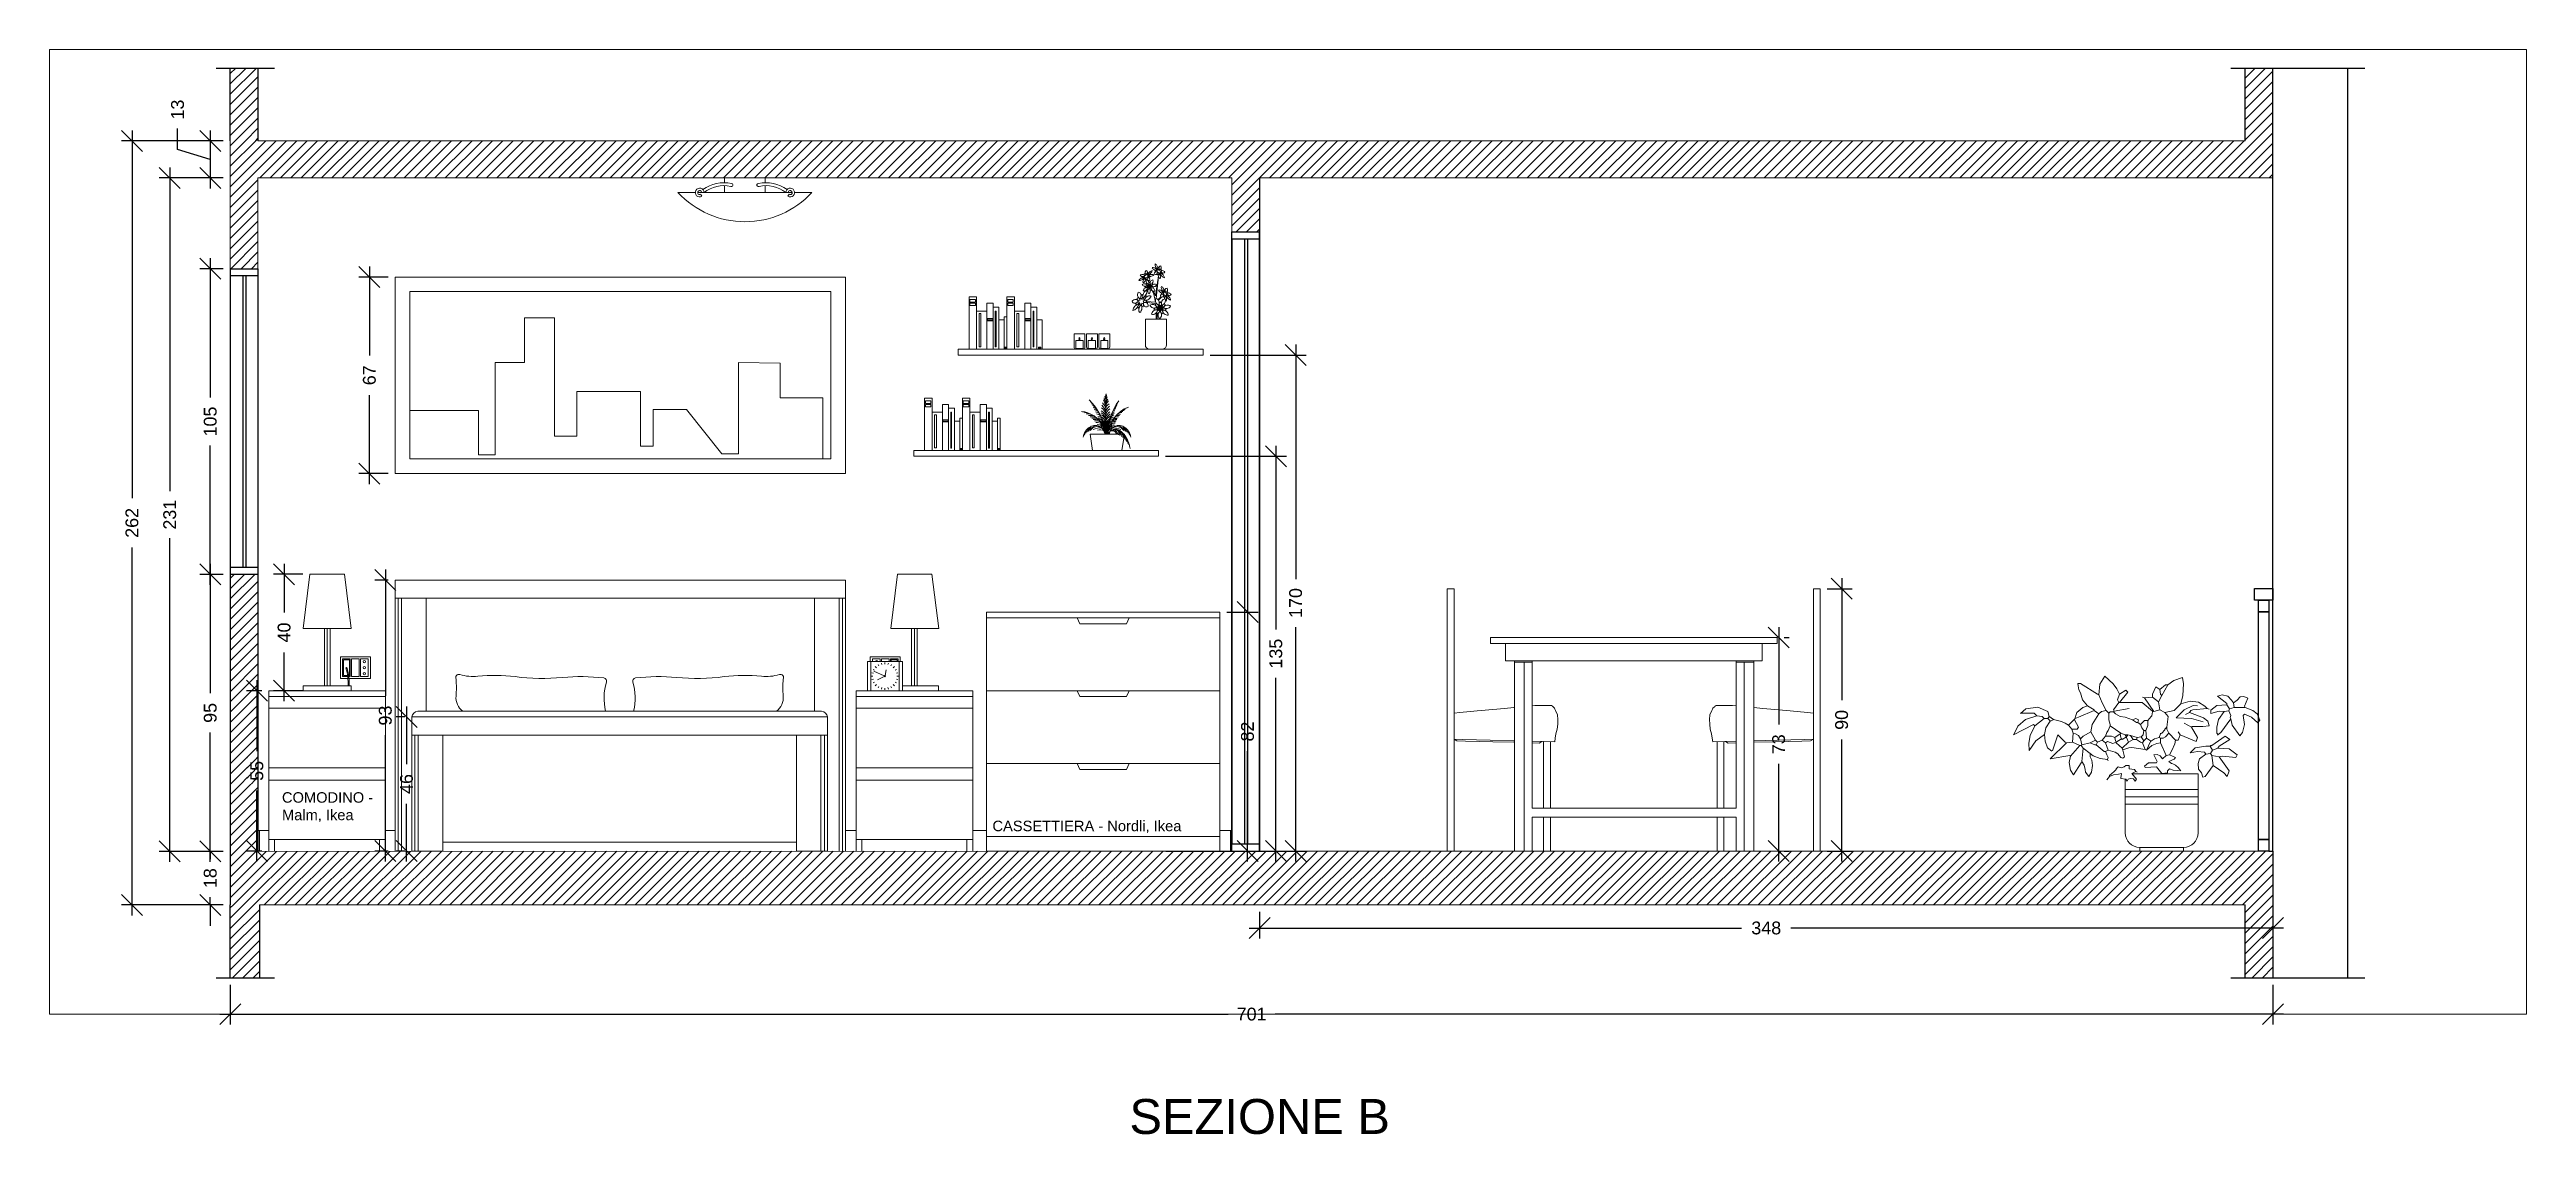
# Paper-space layout 'B' of a CAD drawing. Header units: inches. Extents: x 2 to 427, y 52 to 238.
# The model-space entities are those that its viewports show. They can reach past a viewport. Long polylines and large blocks are cut down to what shows.
import ezdxf

# ---------------------------------------------------------------- set-up
doc = ezdxf.new("R2010")
doc.units = ezdxf.units.IN
doc.header["$MEASUREMENT"] = 0
doc.layers.get('0').update_dxf_attribs({"color": 140})
doc.layers.get('Defpoints').update_dxf_attribs({"color": 6})
for name, color, linetype, lineweight in [('A-ANNO-DIMS', 3, 'Continuous', 18), ('A-ANNO-SYMB', 3, 'Continuous', 18), ('A-DETL-MBND', 140, 'Continuous', 18), ('A-DOOR-FULL', 2, 'Continuous', 25), ('A-FURN', 8, 'Continuous', 18), ('battiscopa e pavimento', 6, 'Continuous', 13)]:
    doc.layers.add(name, color=color, linetype=linetype, lineweight=lineweight)
doc.layers.add('FINESTRE', color=4, linetype='Continuous')
doc.layers.add('G-ANNO-NPLT', color=210, linetype='Continuous', plot=False)
doc.styles.add('ARIAL', font='Arial.ttf')
doc.styles.get("Standard").update_dxf_attribs({"font": 'Arial.ttf'})
doc.dimstyles.new('TICK_36', dxfattribs={"dimtxt": 2.2, "dimasz": 3.6, "dimexe": 1.8, "dimexo": 1.2, "dimgap": 1.8, "dimtad": 0, "dimdec": 0, "dimzin": 0, "dimdsep": 46, "dimtxsty": 'ARIAL', "dimblk": 'OBLIQUE', "dimblk1": 'OBLIQUE', "dimblk2": 'OBLIQUE', "dimcen": 1.8, "dimdle": 1.8, "dimclrd": 256, "dimclrt": 256, "dimadec": 0, "dimazin": 0, "dimtfac": 1, "dimtdec": 0, "dimtmove": 1, "dimatfit": 3, "dimldrblk": 'OPEN90', "dimfxl": 1, "dimtfill": 1, "dimtolj": 1, "dimtzin": 0, "dimarcsym": 0})

psp = doc.layouts.new('B')

# ---------------------------------------------------------------- texts
at = {"layer": 'A-ANNO-DIMS', "color": 171, "insert": (41.81, 110.85), "char_height": 5, "attachment_point": 1}
psp.add_mtext_dynamic_manual_height_columns('{\\H0.36x;\\C256;COMODINO -\\PMalm, Ikea}', width=249.5971, gutter_width=1, heights=[0], dxfattribs=at)
at = {"layer": 'A-ANNO-DIMS', "insert": (163.71, 105.96), "char_height": 1.8, "width": 188.7278, "attachment_point": 1}
psp.add_mtext('CASSETTIERA - Nordli, Ikea', dxfattribs=at)
at = {"layer": 'A-ANNO-DIMS', "insert": (187.2, 58.2), "char_height": 6, "attachment_point": 1}
psp.add_mtext_dynamic_manual_height_columns('SEZIONE B', width=216.6224, gutter_width=1, heights=[0], dxfattribs=at)

msp = doc.modelspace()

# ---------------------------------------------------------------- blocks, each defined once
blk = doc.blocks.new('_Oblique')
at = {"color": 0, "linetype": 'ByBlock', "lineweight": -2}
blk.add_line((-0.5, -0.5), (0.5, 0.5), dxfattribs=at)
blk = doc.blocks.new('*D155')
at = {"layer": 'A-ANNO-DIMS', "color": 0, "lineweight": -2, "transparency": 16777216}
for p, q in [((31.74, 200.69), (27.71, 200.69)), ((31.74, 148.23), (27.71, 148.23))]:
    blk.add_line(p, q, dxfattribs=at)
at = {"layer": 'A-ANNO-DIMS', "lineweight": -2, "transparency": 16777216}
for p, q in [((29.51, 202.49), (29.51, 178.58)), ((29.51, 146.43), (29.51, 170.33))]:
    blk.add_line(p, q, dxfattribs=at)
at = {"layer": 'Defpoints', "color": 0, "transparency": 16777216}
for p in [(32.94, 200.69), (29.51, 148.23), (32.94, 148.23)]:
    blk.add_point(p, dxfattribs=at)
at = {"layer": 'A-ANNO-DIMS', "lineweight": -2, "transparency": 16777216, "xscale": 3.6, "yscale": 3.6, "zscale": 3.6}
for p, rotation in [((29.51, 200.69), 90), ((29.51, 148.23), 270)]:
    blk.add_blockref('_Oblique', p, dxfattribs=dict(at, rotation=rotation))
at = {"layer": 'A-ANNO-DIMS', "transparency": 16777216, "insert": (29.51, 174.46), "char_height": 2.2, "attachment_point": 5, "rotation": 90, "style": 'ARIAL', "bg_fill": 3, "box_fill_scale": 1.25, "bg_fill_color": 256, "bg_fill_true_color": 13158600, "bg_fill_transparency": 0}
blk.add_mtext('\\A1;105', dxfattribs=at)
blk = doc.blocks.new('_Open90')
at = {"color": 0, "linetype": 'ByBlock', "lineweight": -2}
for p, q in [((0, 0), (-1, 0)), ((-0.5, 0.5), (0, 0)), ((0, 0), (-0.5, -0.5))]:
    blk.add_line(p, q, dxfattribs=at)
blk = doc.blocks.new('*D156')
at = {"layer": 'A-ANNO-DIMS', "lineweight": -2, "transparency": 16777216}
for p, q in [((29.51, 150.03), (29.51, 127.82)), ((29.51, 98.89), (29.51, 121.1))]:
    blk.add_line(p, q, dxfattribs=at)
at = {"layer": 'A-ANNO-DIMS', "color": 0, "lineweight": -2, "transparency": 16777216}
for p, q in [((31.74, 148.23), (27.71, 148.23)), ((31.74, 100.69), (27.71, 100.69))]:
    blk.add_line(p, q, dxfattribs=at)
at = {"layer": 'Defpoints', "color": 0, "transparency": 16777216}
for p in [(29.51, 148.23), (32.94, 148.23), (32.94, 100.69)]:
    blk.add_point(p, dxfattribs=at)
at = {"layer": 'A-ANNO-DIMS', "lineweight": -2, "transparency": 16777216, "xscale": 3.6, "yscale": 3.6, "zscale": 3.6}
for p, rotation in [((29.51, 148.23), 90), ((29.51, 100.69), 270)]:
    blk.add_blockref('_Oblique', p, dxfattribs=dict(at, rotation=rotation))
at = {"layer": 'A-ANNO-DIMS', "transparency": 16777216, "insert": (29.51, 124.46), "char_height": 2.2, "attachment_point": 5, "rotation": 90, "style": 'ARIAL', "bg_fill": 3, "box_fill_scale": 1.25, "bg_fill_color": 256, "bg_fill_true_color": 13158600, "bg_fill_transparency": 0}
blk.add_mtext('\\A1;95', dxfattribs=at)
blk = doc.blocks.new('*D157')
at = {"layer": 'A-ANNO-DIMS', "color": 0, "lineweight": -2, "transparency": 16777216}
for p, q in [((31.74, 222.62), (14.28, 222.62)), ((31.74, 91.51), (14.28, 91.51))]:
    blk.add_line(p, q, dxfattribs=at)
at = {"layer": 'A-ANNO-DIMS', "lineweight": -2, "transparency": 16777216}
for p, q in [((16.08, 224.42), (16.08, 161.31)), ((16.08, 89.71), (16.08, 152.82))]:
    blk.add_line(p, q, dxfattribs=at)
at = {"layer": 'Defpoints', "color": 0, "transparency": 16777216}
for p in [(32.94, 222.62), (16.08, 91.51), (32.94, 91.51)]:
    blk.add_point(p, dxfattribs=at)
at = {"layer": 'A-ANNO-DIMS', "lineweight": -2, "transparency": 16777216, "xscale": 3.6, "yscale": 3.6, "zscale": 3.6}
for p, rotation in [((16.08, 222.62), 90), ((16.08, 91.51), 270)]:
    blk.add_blockref('_Oblique', p, dxfattribs=dict(at, rotation=rotation))
at = {"layer": 'A-ANNO-DIMS', "transparency": 16777216, "insert": (16.08, 157.07), "char_height": 2.2, "attachment_point": 5, "rotation": 90, "style": 'ARIAL', "bg_fill": 3, "box_fill_scale": 1.25, "bg_fill_color": 256, "bg_fill_true_color": 13158600, "bg_fill_transparency": 0}
blk.add_mtext('\\A1;262', dxfattribs=at)
blk = doc.blocks.new('*D158')
at = {"layer": 'A-ANNO-DIMS', "lineweight": -2, "transparency": 16777216}
for p, q in [((22.56, 218.06), (22.56, 162.53)), ((22.56, 98.89), (22.56, 154.43))]:
    blk.add_line(p, q, dxfattribs=at)
at = {"layer": 'A-ANNO-DIMS', "color": 0, "lineweight": -2, "transparency": 16777216}
for p, q in [((31.74, 216.26), (20.76, 216.26)), ((31.74, 100.69), (20.76, 100.69))]:
    blk.add_line(p, q, dxfattribs=at)
at = {"layer": 'Defpoints', "color": 0, "transparency": 16777216}
for p in [(32.94, 216.26), (22.56, 100.69), (32.94, 100.69)]:
    blk.add_point(p, dxfattribs=at)
at = {"layer": 'A-ANNO-DIMS', "lineweight": -2, "transparency": 16777216, "xscale": 3.6, "yscale": 3.6, "zscale": 3.6}
for p, rotation in [((22.56, 216.26), 90), ((22.56, 100.69), 270)]:
    blk.add_blockref('_Oblique', p, dxfattribs=dict(at, rotation=rotation))
at = {"layer": 'A-ANNO-DIMS', "transparency": 16777216, "insert": (22.56, 158.48), "char_height": 2.2, "attachment_point": 5, "rotation": 90, "style": 'ARIAL', "bg_fill": 3, "box_fill_scale": 1.25, "bg_fill_color": 256, "bg_fill_true_color": 13158600, "bg_fill_transparency": 0}
blk.add_mtext('\\A1;231', dxfattribs=at)
blk = doc.blocks.new('*D159')
at = {"layer": 'A-ANNO-DIMS', "lineweight": -2, "transparency": 16777216}
for p, q in [((23.9, 221.13), (23.9, 224.73)), ((29.51, 219.44), (23.9, 221.13)), ((29.51, 224.42), (29.51, 214.46))]:
    blk.add_line(p, q, dxfattribs=at)
at = {"layer": 'A-ANNO-DIMS', "color": 0, "lineweight": -2, "transparency": 16777216}
for p, q in [((31.74, 222.62), (27.71, 222.62)), ((31.74, 216.26), (27.71, 216.26))]:
    blk.add_line(p, q, dxfattribs=at)
at = {"layer": 'Defpoints', "color": 0, "transparency": 16777216}
for p in [(32.94, 222.62), (29.51, 216.26), (32.94, 216.26)]:
    blk.add_point(p, dxfattribs=at)
at = {"layer": 'A-ANNO-DIMS', "lineweight": -2, "transparency": 16777216, "xscale": 3.6, "yscale": 3.6, "zscale": 3.6}
for p, rotation in [((29.51, 222.62), 90), ((29.51, 216.26), 270)]:
    blk.add_blockref('_Oblique', p, dxfattribs=dict(at, rotation=rotation))
at = {"layer": 'A-ANNO-DIMS', "transparency": 16777216, "insert": (23.9, 228), "char_height": 2.2, "attachment_point": 5, "rotation": 90, "style": 'ARIAL', "bg_fill": 3, "box_fill_scale": 1.25, "bg_fill_color": 256, "bg_fill_true_color": 13158600, "bg_fill_transparency": 0}
blk.add_mtext('\\A1;13', dxfattribs=at)
blk = doc.blocks.new('*D160')
at = {"layer": 'A-ANNO-DIMS', "color": 0, "lineweight": -2, "transparency": 16777216}
for p, q in [((209.54, 90.31), (209.54, 85.74)), ((383.39, 90.31), (383.39, 85.74))]:
    blk.add_line(p, q, dxfattribs=at)
at = {"layer": 'A-ANNO-DIMS', "lineweight": -2, "transparency": 16777216}
for p, q in [((207.74, 87.54), (292.25, 87.54)), ((385.19, 87.54), (300.68, 87.54))]:
    blk.add_line(p, q, dxfattribs=at)
at = {"layer": 'Defpoints', "color": 0, "transparency": 16777216}
for p in [(209.54, 91.51), (383.39, 91.51), (383.39, 87.54)]:
    blk.add_point(p, dxfattribs=at)
at = {"layer": 'A-ANNO-DIMS', "lineweight": -2, "transparency": 16777216, "xscale": 3.6, "yscale": 3.6, "zscale": 3.6, "rotation": 180}
blk.add_blockref('_Oblique', (209.54, 87.54), dxfattribs=at)
at = {"layer": 'A-ANNO-DIMS', "lineweight": -2, "transparency": 16777216, "xscale": 3.6, "yscale": 3.6, "zscale": 3.6}
blk.add_blockref('_Oblique', (383.39, 87.54), dxfattribs=at)
at = {"layer": 'A-ANNO-DIMS', "transparency": 16777216, "insert": (296.47, 87.54), "char_height": 2.2, "attachment_point": 5, "style": 'ARIAL', "bg_fill": 3, "box_fill_scale": 1.25, "bg_fill_color": 256, "bg_fill_true_color": 13158600, "bg_fill_transparency": 0}
blk.add_mtext('\\A1;348', dxfattribs=at)
blk = doc.blocks.new('*D161')
at = {"layer": 'A-ANNO-DIMS', "color": 0, "lineweight": -2, "transparency": 16777216}
for p, q in [((32.94, 77.81), (32.94, 70.96)), ((383.39, 77.81), (383.39, 70.96))]:
    blk.add_line(p, q, dxfattribs=at)
at = {"layer": 'A-ANNO-DIMS', "lineweight": -2, "transparency": 16777216}
for p, q in [((31.14, 72.76), (204.15, 72.76)), ((385.19, 72.76), (212.19, 72.76))]:
    blk.add_line(p, q, dxfattribs=at)
at = {"layer": 'Defpoints', "color": 0, "transparency": 16777216}
for p in [(32.94, 79.01), (383.39, 79.01), (383.39, 72.76)]:
    blk.add_point(p, dxfattribs=at)
at = {"layer": 'A-ANNO-DIMS', "lineweight": -2, "transparency": 16777216, "xscale": 3.6, "yscale": 3.6, "zscale": 3.6, "rotation": 180}
blk.add_blockref('_Oblique', (32.94, 72.76), dxfattribs=at)
at = {"layer": 'A-ANNO-DIMS', "lineweight": -2, "transparency": 16777216, "xscale": 3.6, "yscale": 3.6, "zscale": 3.6}
blk.add_blockref('_Oblique', (383.39, 72.76), dxfattribs=at)
at = {"layer": 'A-ANNO-DIMS', "transparency": 16777216, "insert": (208.17, 72.76), "char_height": 2.2, "attachment_point": 5, "style": 'ARIAL', "bg_fill": 3, "box_fill_scale": 1.25, "bg_fill_color": 256, "bg_fill_true_color": 13158600, "bg_fill_transparency": 0}
blk.add_mtext('\\A1;701', dxfattribs=at)
blk = doc.blocks.new('*D162')
at = {"layer": 'A-ANNO-SYMB', "lineweight": -2, "transparency": 16777216}
for p, q in [((56.81, 201.06), (56.81, 185.79)), ((56.81, 163.74), (56.81, 179.01))]:
    blk.add_line(p, q, dxfattribs=at)
at = {"layer": 'A-ANNO-SYMB', "color": 0, "lineweight": -2, "transparency": 16777216}
for p, q in [((60.04, 199.26), (55.01, 199.26)), ((60.04, 165.54), (55.01, 165.54))]:
    blk.add_line(p, q, dxfattribs=at)
at = {"layer": 'Defpoints', "color": 0, "transparency": 16777216}
for p in [(61.24, 199.26), (56.81, 165.54), (61.24, 165.54)]:
    blk.add_point(p, dxfattribs=at)
at = {"layer": 'A-ANNO-SYMB', "lineweight": -2, "transparency": 16777216, "xscale": 3.6, "yscale": 3.6, "zscale": 3.6}
for p, rotation in [((56.81, 199.26), 90), ((56.81, 165.54), 270)]:
    blk.add_blockref('_Oblique', p, dxfattribs=dict(at, rotation=rotation))
at = {"layer": 'A-ANNO-SYMB', "transparency": 16777216, "insert": (56.81, 182.4), "char_height": 2.2, "attachment_point": 5, "rotation": 90, "style": 'ARIAL', "bg_fill": 3, "box_fill_scale": 1.25, "bg_fill_color": 256, "bg_fill_true_color": 13158600, "bg_fill_transparency": 0}
blk.add_mtext('\\A1;67', dxfattribs=at)
blk = doc.blocks.new('*D163')
at = {"layer": 'A-ANNO-SYMB', "lineweight": -2, "transparency": 16777216}
for p, q in [((42.18, 150.06), (42.18, 141.68)), ((42.18, 126.46), (42.18, 134.84))]:
    blk.add_line(p, q, dxfattribs=at)
at = {"layer": 'A-ANNO-SYMB', "color": 0, "lineweight": -2, "transparency": 16777216}
for p, q in [((45.39, 148.26), (40.38, 148.26)), ((45.39, 128.26), (40.38, 128.26))]:
    blk.add_line(p, q, dxfattribs=at)
at = {"layer": 'Defpoints', "color": 0, "transparency": 16777216}
for p in [(46.59, 148.26), (42.18, 128.26), (46.59, 128.26)]:
    blk.add_point(p, dxfattribs=at)
at = {"layer": 'A-ANNO-SYMB', "lineweight": -2, "transparency": 16777216, "xscale": 3.6, "yscale": 3.6, "zscale": 3.6}
for p, rotation in [((42.18, 148.26), 90), ((42.18, 128.26), 270)]:
    blk.add_blockref('_Oblique', p, dxfattribs=dict(at, rotation=rotation))
at = {"layer": 'A-ANNO-SYMB', "transparency": 16777216, "insert": (42.18, 138.26), "char_height": 2.2, "attachment_point": 5, "rotation": 90, "style": 'ARIAL', "bg_fill": 3, "box_fill_scale": 1.25, "bg_fill_color": 256, "bg_fill_true_color": 13158600, "bg_fill_transparency": 0}
blk.add_mtext('\\A1;40', dxfattribs=at)
blk = doc.blocks.new('*D164')
at = {"layer": 'A-ANNO-SYMB', "color": 0, "lineweight": -2, "transparency": 16777216}
for p, q in [((38.35, 128.26), (35.71, 128.26)), ((38.35, 100.76), (35.71, 100.76))]:
    blk.add_line(p, q, dxfattribs=at)
at = {"layer": 'A-ANNO-SYMB', "lineweight": -2, "transparency": 16777216}
for p, q in [((37.51, 130.06), (37.51, 117.87)), ((37.51, 98.96), (37.51, 111.15))]:
    blk.add_line(p, q, dxfattribs=at)
at = {"layer": 'Defpoints', "color": 0, "transparency": 16777216}
for p in [(39.55, 128.26), (37.51, 100.76), (39.55, 100.76)]:
    blk.add_point(p, dxfattribs=at)
at = {"layer": 'A-ANNO-SYMB', "lineweight": -2, "transparency": 16777216, "xscale": 3.6, "yscale": 3.6, "zscale": 3.6}
for p, rotation in [((37.51, 128.26), 90), ((37.51, 100.76), 270)]:
    blk.add_blockref('_Oblique', p, dxfattribs=dict(at, rotation=rotation))
at = {"layer": 'A-ANNO-SYMB', "transparency": 16777216, "insert": (37.51, 114.51), "char_height": 2.2, "attachment_point": 5, "rotation": 90, "style": 'ARIAL', "bg_fill": 3, "box_fill_scale": 1.25, "bg_fill_color": 256, "bg_fill_true_color": 13158600, "bg_fill_transparency": 0}
blk.add_mtext('\\A1;55', dxfattribs=at)
blk = doc.blocks.new('*D165')
at = {"layer": 'A-ANNO-SYMB', "lineweight": -2, "transparency": 16777216}
for p, q in [((59.55, 149.06), (59.55, 127.37)), ((59.55, 98.96), (59.55, 120.65))]:
    blk.add_line(p, q, dxfattribs=at)
at = {"layer": 'A-ANNO-SYMB', "color": 0, "lineweight": -2, "transparency": 16777216}
for p, q in [((60.04, 147.26), (57.75, 147.26)), ((60.04, 100.76), (57.75, 100.76))]:
    blk.add_line(p, q, dxfattribs=at)
at = {"layer": 'Defpoints', "color": 0, "transparency": 16777216}
for p in [(61.24, 147.26), (59.55, 100.76), (61.24, 100.76)]:
    blk.add_point(p, dxfattribs=at)
at = {"layer": 'A-ANNO-SYMB', "lineweight": -2, "transparency": 16777216, "xscale": 3.6, "yscale": 3.6, "zscale": 3.6}
for p, rotation in [((59.55, 147.26), 90), ((59.55, 100.76), 270)]:
    blk.add_blockref('_Oblique', p, dxfattribs=dict(at, rotation=rotation))
at = {"layer": 'A-ANNO-SYMB', "transparency": 16777216, "insert": (59.55, 124.01), "char_height": 2.2, "attachment_point": 5, "rotation": 90, "style": 'ARIAL', "bg_fill": 3, "box_fill_scale": 1.25, "bg_fill_color": 256, "bg_fill_true_color": 13158600, "bg_fill_transparency": 0}
blk.add_mtext('\\A1;93', dxfattribs=at)
blk = doc.blocks.new('*D166')
at = {"layer": 'A-ANNO-SYMB', "color": 0, "lineweight": -2, "transparency": 16777216}
for p, q in [((62.9, 123.76), (61.38, 123.76)), ((62.9, 100.76), (61.38, 100.76))]:
    blk.add_line(p, q, dxfattribs=at)
at = {"layer": 'A-ANNO-SYMB', "lineweight": -2, "transparency": 16777216}
for p, q in [((63.18, 125.56), (63.18, 115.68)), ((63.18, 98.96), (63.18, 108.84))]:
    blk.add_line(p, q, dxfattribs=at)
at = {"layer": 'Defpoints', "color": 0, "transparency": 16777216}
for p in [(64.1, 123.76), (63.18, 100.76), (64.1, 100.76)]:
    blk.add_point(p, dxfattribs=at)
at = {"layer": 'A-ANNO-SYMB', "lineweight": -2, "transparency": 16777216, "xscale": 3.6, "yscale": 3.6, "zscale": 3.6}
for p, rotation in [((63.18, 123.76), 90), ((63.18, 100.76), 270)]:
    blk.add_blockref('_Oblique', p, dxfattribs=dict(at, rotation=rotation))
at = {"layer": 'A-ANNO-SYMB', "transparency": 16777216, "insert": (63.18, 112.26), "char_height": 2.2, "attachment_point": 5, "rotation": 90, "style": 'ARIAL', "bg_fill": 3, "box_fill_scale": 1.25, "bg_fill_color": 256, "bg_fill_true_color": 13158600, "bg_fill_transparency": 0}
blk.add_mtext('\\A1;46', dxfattribs=at)
blk = doc.blocks.new('*D167')
at = {"layer": 'A-ANNO-SYMB', "lineweight": -2, "transparency": 16777216}
for p, q in [((215.73, 187.67), (215.73, 147.44)), ((215.73, 98.96), (215.73, 139.19))]:
    blk.add_line(p, q, dxfattribs=at)
at = {"layer": 'A-ANNO-SYMB', "color": 0, "lineweight": -2, "transparency": 16777216}
for p, q in [((201.04, 185.87), (217.53, 185.87)), ((201.04, 100.76), (217.53, 100.76))]:
    blk.add_line(p, q, dxfattribs=at)
at = {"layer": 'Defpoints', "color": 0, "transparency": 16777216}
for p in [(199.84, 185.87), (199.84, 100.76), (215.73, 100.76)]:
    blk.add_point(p, dxfattribs=at)
at = {"layer": 'A-ANNO-SYMB', "lineweight": -2, "transparency": 16777216, "xscale": 3.6, "yscale": 3.6, "zscale": 3.6}
for p, rotation in [((215.73, 185.87), 90), ((215.73, 100.76), 270)]:
    blk.add_blockref('_Oblique', p, dxfattribs=dict(at, rotation=rotation))
at = {"layer": 'A-ANNO-SYMB', "transparency": 16777216, "insert": (215.73, 143.32), "char_height": 2.2, "attachment_point": 5, "rotation": 90, "style": 'ARIAL', "bg_fill": 3, "box_fill_scale": 1.25, "bg_fill_color": 256, "bg_fill_true_color": 13158600, "bg_fill_transparency": 0}
blk.add_mtext('\\A1;170', dxfattribs=at)
blk = doc.blocks.new('*D168')
at = {"layer": 'A-ANNO-SYMB', "lineweight": -2, "transparency": 16777216}
for p, q in [((212.33, 170.3), (212.33, 138.75)), ((212.33, 98.96), (212.33, 130.5))]:
    blk.add_line(p, q, dxfattribs=at)
at = {"layer": 'A-ANNO-SYMB', "color": 0, "lineweight": -2, "transparency": 16777216}
for p, q in [((193.41, 168.5), (214.13, 168.5)), ((193.44, 100.76), (214.13, 100.76))]:
    blk.add_line(p, q, dxfattribs=at)
at = {"layer": 'Defpoints', "color": 0, "transparency": 16777216}
for p in [(192.21, 168.5), (192.24, 100.76), (212.33, 100.76)]:
    blk.add_point(p, dxfattribs=at)
at = {"layer": 'A-ANNO-SYMB', "lineweight": -2, "transparency": 16777216, "xscale": 3.6, "yscale": 3.6, "zscale": 3.6}
for p, rotation in [((212.33, 168.5), 90), ((212.33, 100.76), 270)]:
    blk.add_blockref('_Oblique', p, dxfattribs=dict(at, rotation=rotation))
at = {"layer": 'A-ANNO-SYMB', "transparency": 16777216, "insert": (212.33, 134.63), "char_height": 2.2, "attachment_point": 5, "rotation": 90, "style": 'ARIAL', "bg_fill": 3, "box_fill_scale": 1.25, "bg_fill_color": 256, "bg_fill_true_color": 13158600, "bg_fill_transparency": 0}
blk.add_mtext('\\A1;135', dxfattribs=at)
blk = doc.blocks.new('*D169')
at = {"layer": 'A-ANNO-SYMB', "color": 0, "lineweight": -2, "transparency": 16777216}
for p, q in [((306.93, 145.76), (311.21, 145.76)), ((306.93, 100.76), (311.21, 100.76))]:
    blk.add_line(p, q, dxfattribs=at)
at = {"layer": 'A-ANNO-SYMB', "lineweight": -2, "transparency": 16777216}
for p, q in [((309.41, 147.56), (309.41, 126.62)), ((309.41, 98.96), (309.41, 119.9))]:
    blk.add_line(p, q, dxfattribs=at)
at = {"layer": 'Defpoints', "color": 0, "transparency": 16777216}
for p in [(305.73, 145.76), (305.73, 100.76), (309.41, 100.76)]:
    blk.add_point(p, dxfattribs=at)
at = {"layer": 'A-ANNO-SYMB', "lineweight": -2, "transparency": 16777216, "xscale": 3.6, "yscale": 3.6, "zscale": 3.6}
for p, rotation in [((309.41, 145.76), 90), ((309.41, 100.76), 270)]:
    blk.add_blockref('_Oblique', p, dxfattribs=dict(at, rotation=rotation))
at = {"layer": 'A-ANNO-SYMB', "transparency": 16777216, "insert": (309.41, 123.26), "char_height": 2.2, "attachment_point": 5, "rotation": 90, "style": 'ARIAL', "bg_fill": 3, "box_fill_scale": 1.25, "bg_fill_color": 256, "bg_fill_true_color": 13158600, "bg_fill_transparency": 0}
blk.add_mtext('\\A1;90', dxfattribs=at)
blk = doc.blocks.new('*D170')
at = {"layer": 'A-ANNO-SYMB', "lineweight": -2, "transparency": 16777216}
for p, q in [((298.6, 139.2), (298.6, 122.46)), ((298.6, 98.96), (298.6, 115.7))]:
    blk.add_line(p, q, dxfattribs=at)
at = {"layer": 'A-ANNO-SYMB', "color": 0, "lineweight": -2, "transparency": 16777216}
for p, q in [((299.55, 137.4), (300.4, 137.4)), ((299.55, 100.76), (300.4, 100.76))]:
    blk.add_line(p, q, dxfattribs=at)
at = {"layer": 'Defpoints', "color": 0, "transparency": 16777216}
for p in [(298.35, 137.4), (298.35, 100.76), (298.6, 100.76)]:
    blk.add_point(p, dxfattribs=at)
at = {"layer": 'A-ANNO-SYMB', "lineweight": -2, "transparency": 16777216, "xscale": 3.6, "yscale": 3.6, "zscale": 3.6}
for p, rotation in [((298.6, 137.4), 90), ((298.6, 100.76), 270)]:
    blk.add_blockref('_Oblique', p, dxfattribs=dict(at, rotation=rotation))
at = {"layer": 'A-ANNO-SYMB', "transparency": 16777216, "insert": (298.6, 119.08), "char_height": 2.2, "attachment_point": 5, "rotation": 90, "style": 'ARIAL', "bg_fill": 3, "box_fill_scale": 1.25, "bg_fill_color": 256, "bg_fill_true_color": 13158600, "bg_fill_transparency": 0}
blk.add_mtext('\\A1;73', dxfattribs=at)
blk = doc.blocks.new('*D171')
at = {"layer": 'A-ANNO-SYMB', "color": 0, "lineweight": -2, "transparency": 16777216}
for p, q in [((203.9, 141.76), (209.27, 141.76)), ((203.9, 100.76), (209.27, 100.76))]:
    blk.add_line(p, q, dxfattribs=at)
at = {"layer": 'A-ANNO-SYMB', "lineweight": -2, "transparency": 16777216}
for p, q in [((207.47, 143.56), (207.47, 124.61)), ((207.47, 98.96), (207.47, 117.92))]:
    blk.add_line(p, q, dxfattribs=at)
at = {"layer": 'Defpoints', "color": 0, "transparency": 16777216}
for p in [(202.7, 141.76), (202.7, 100.76), (207.47, 100.76)]:
    blk.add_point(p, dxfattribs=at)
at = {"layer": 'A-ANNO-SYMB', "lineweight": -2, "transparency": 16777216, "xscale": 3.6, "yscale": 3.6, "zscale": 3.6}
for p, rotation in [((207.47, 141.76), 90), ((207.47, 100.76), 270)]:
    blk.add_blockref('_Oblique', p, dxfattribs=dict(at, rotation=rotation))
at = {"layer": 'A-ANNO-SYMB', "transparency": 16777216, "insert": (207.47, 121.26), "char_height": 2.2, "attachment_point": 5, "rotation": 90, "style": 'ARIAL', "bg_fill": 3, "box_fill_scale": 1.25, "bg_fill_color": 256, "bg_fill_true_color": 13158600, "bg_fill_transparency": 0}
blk.add_mtext('\\A1;82', dxfattribs=at)
blk = doc.blocks.new('*D172')
at = {"lineweight": -2, "transparency": 16777216}
for p, q in [((29.51, 100.69), (29.51, 104.29)), ((29.51, 100.69), (29.51, 99.37)), ((29.51, 91.51), (29.51, 92.83)), ((29.51, 91.51), (29.51, 87.91))]:
    blk.add_line(p, q, dxfattribs=at)
at = {"color": 0, "lineweight": -2, "transparency": 16777216}
for p, q in [((31.74, 100.69), (27.71, 100.69)), ((31.74, 91.51), (27.71, 91.51))]:
    blk.add_line(p, q, dxfattribs=at)
at = {"layer": 'Defpoints', "color": 0, "transparency": 16777216}
for p in [(32.94, 100.69), (29.51, 91.51), (32.94, 91.51)]:
    blk.add_point(p, dxfattribs=at)
at = {"lineweight": -2, "transparency": 16777216, "xscale": 3.6, "yscale": 3.6, "zscale": 3.6}
for p, rotation in [((29.51, 100.69), 270), ((29.51, 91.51), 90)]:
    blk.add_blockref('_Oblique', p, dxfattribs=dict(at, rotation=rotation))
at = {"transparency": 16777216, "insert": (29.51, 96.1), "char_height": 2.2, "attachment_point": 5, "rotation": 90, "style": 'ARIAL', "bg_fill": 3, "box_fill_scale": 1.25, "bg_fill_color": 256, "bg_fill_true_color": 13158600, "bg_fill_transparency": 0}
blk.add_mtext('\\A1;18', dxfattribs=at)

# ---------------------------------------------------------------- hatches: boundary and pattern name
h = msp.add_hatch()
h.set_pattern_fill('ANSI31', color=1, scale=20)
h.paths.add_polyline_path([(1823.29, 1879.32), (1813.79, 1879.32), (1813.79, 1854.32), (1823.29, 1854.32)])
h = msp.add_hatch()
h.set_pattern_fill('ANSI31', color=1, scale=20)
h.paths.add_polyline_path([(2514.68, 1879.32), (2505.18, 1879.32), (2505.18, 1854.32), (2514.68, 1854.32)])
h = msp.add_hatch()
h.set_pattern_fill('ANSI31', color=1, scale=20)
h.paths.add_polyline_path([(2157.48, 1841.6), (2157.48, 1823.1), (2166.98, 1823.1), (2166.98, 1841.6), (2514.68, 1841.6), (2514.68, 1854.32), (2166.98, 1854.32), (1813.79, 1854.32), (1813.79, 1810.46), (1823.29, 1810.46), (1823.29, 1841.6)])
h = msp.add_hatch()
h.set_pattern_fill('ANSI31', color=1, scale=20)
h.paths.add_polyline_path([(2514.68, 1610.6), (2513.24, 1610.6), (2509.75, 1610.6), (2163.65, 1610.6), (2157.48, 1610.6), (2157.48, 1610.6), (2157.48, 1610.6), (2156.99, 1610.6), (1823.29, 1610.46), (1823.29, 1705.53), (1813.78, 1705.53), (1813.78, 1705.53), (1813.78, 1592.1), (2166.98, 1592.1), (2514.68, 1592.1)])
h = msp.add_hatch()
h.set_pattern_fill('ANSI31', color=1, scale=20)
h.paths.add_polyline_path([(1823.79, 1592.1), (1813.78, 1592.1), (1813.78, 1567.1), (1823.79, 1567.1)])
h = msp.add_hatch()
h.set_pattern_fill('ANSI31', color=1, scale=20)
h.paths.add_polyline_path([(2514.68, 1592.1), (2505.18, 1592.1), (2505.18, 1567.1), (2514.68, 1567.1)])

# ---------------------------------------------------------------- linework, layer by layer
for p, q in [((1813.79, 1854.32), (1813.79, 1879.32)), ((1823.29, 1879.32), (1823.29, 1854.32)), ((2505.18, 1854.32), (2505.18, 1879.32)), ((2514.68, 1841.6), (2514.68, 1879.32)), ((2166.98, 1841.6), (2166.98, 1823.1)), ((2157.48, 1823.1), (2166.98, 1823.1)), ((1813.79, 1810.46), (1823.29, 1810.46)), ((1813.78, 1705.53), (1813.78, 1592.1)), ((1823.29, 1705.53), (1813.78, 1705.53)), ((1823.29, 1705.53), (1823.29, 1610.46)), ((2513.24, 1610.6), (2514.68, 1610.6)), ((2514.68, 1610.6), (2514.68, 1567.1)), ((1813.78, 1567.1), (1813.78, 1592.1)), ((1823.79, 1592.1), (1823.79, 1567.1)), ((2505.18, 1567.1), (2505.18, 1592.1))]:
    msp.add_line(p, q)
at = {"color": 120}
msp.add_line((2540.25, 1879.32), (2540.25, 1567.1), dxfattribs=at)
msp.add_lwpolyline([(2514.68, 1610.6), (2514.68, 1841.6)], dxfattribs=at)
at = {"layer": 'A-DETL-MBND'}
for p, q in [((1823.29, 1854.32), (2166.98, 1854.32)), ((2505.18, 1854.32), (2166.98, 1854.32)), ((1823.29, 1841.6), (2157.48, 1841.6)), ((2157.48, 1823.1), (2157.48, 1841.6)), ((2514.68, 1841.6), (2166.98, 1841.6)), ((2157.48, 1610.6), (1823.29, 1610.46)), ((2166.98, 1592.1), (1823.79, 1592.1))]:
    msp.add_line(p, q, dxfattribs=at)
for points in [[(1813.79, 1810.46), (1813.79, 1810.46), (1813.79, 1854.32)], [(1823.29, 1810.46), (1823.29, 1810.46), (1823.29, 1841.6)], [(2509.75, 1610.6), (2157.48, 1610.6)], [(2505.18, 1592.1), (2119.96, 1592.1)]]:
    msp.add_lwpolyline(points, dxfattribs=at)
at = {"layer": 'A-DOOR-FULL'}
for points in [[(2508.32, 1700.67), (2514.68, 1700.67), (2514.68, 1696.67), (2508.32, 1696.67)], [(2509.75, 1696.67), (2513.24, 1696.67), (2513.24, 1692.67), (2509.75, 1692.67)], [(2509.75, 1692.67), (2513.24, 1692.67), (2513.24, 1614.6), (2509.75, 1614.6)], [(2509.75, 1614.6), (2513.24, 1614.6), (2513.24, 1610.6), (2509.75, 1610.6)]]:
    msp.add_lwpolyline(points, close=True, dxfattribs=at)
at = {"layer": 'A-FURN'}
for p, q in [((1967.38, 1836.6), (1973.36, 1836.6)), ((1974.16, 1836.6), (2006.61, 1836.6)), ((1983.38, 1839.97), (1983.38, 1841.6)), ((1983.38, 1841.6), (1997.38, 1841.6)), ((1983.38, 1836.6), (1983.38, 1838.97)), ((1997.38, 1839.97), (1997.38, 1841.6)), ((1997.38, 1836.6), (1997.38, 1838.97)), ((2007.41, 1836.6), (2013.38, 1836.6)), ((1914.69, 1778.31), (1914.69, 1793.62)), ((1914.69, 1793.62), (1925.04, 1793.62)), ((1925.04, 1793.62), (1925.04, 1753.04)), ((2067.28, 1800.83), (2069.84, 1800.83)), ((2067.28, 1800.83), (2067.28, 1782.83)), ((2069.84, 1800.83), (2069.84, 1782.83)), ((2069.84, 1795.94), (2073.41, 1795.94)), ((2073.41, 1795.94), (2073.41, 1798.63)), ((2073.41, 1798.63), (2075.54, 1798.63)), ((2073.41, 1795.94), (2073.41, 1782.83)), ((2075.54, 1798.63), (2075.54, 1782.83)), ((2075.54, 1797.3), (2077.51, 1797.3)), ((2077.51, 1797.3), (2077.51, 1782.83)), ((2079.38, 1792.91), (2079.38, 1793.92)), ((2079.38, 1793.92), (2080.26, 1793.92)), ((2080.26, 1800.83), (2080.26, 1782.83)), ((2080.26, 1800.83), (2082.83, 1800.83)), ((2082.83, 1800.83), (2082.83, 1782.83)), ((2082.83, 1795.94), (2086.4, 1795.94)), ((2086.4, 1795.94), (2086.4, 1798.63)), ((2086.4, 1798.63), (2088.53, 1798.63)), ((2086.4, 1795.94), (2086.4, 1782.83)), ((2088.53, 1798.63), (2088.53, 1782.83)), ((2088.53, 1797.3), (2090.49, 1797.3)), ((2090.49, 1797.3), (2090.49, 1782.83)), ((2077.51, 1792.91), (2079.38, 1792.91)), ((2079.38, 1792.91), (2079.38, 1782.83)), ((2090.49, 1792.91), (2092.36, 1792.91)), ((2092.36, 1792.91), (2092.36, 1782.83)), ((2103.32, 1788.13), (2107.05, 1788.13)), ((2103.32, 1788.13), (2103.32, 1783.59)), ((2106.43, 1785.84), (2103.94, 1785.84)), ((2103.94, 1785.84), (2103.94, 1783.04)), ((2105.08, 1785.84), (2105.08, 1786.01)), ((2105.08, 1786.01), (2105.13, 1786.01)), ((2105.13, 1786.01), (2105.13, 1785.84)), ((2106.43, 1783.04), (2106.43, 1785.84)), ((2107.05, 1788.13), (2107.05, 1783.59)), ((2107.6, 1788.13), (2111.32, 1788.13)), ((2107.6, 1788.13), (2107.6, 1783.59)), ((2110.71, 1785.84), (2108.21, 1785.84)), ((2108.21, 1785.84), (2108.21, 1783.04)), ((2109.36, 1785.84), (2109.36, 1786.01)), ((2109.36, 1786.01), (2109.41, 1786.01)), ((2109.41, 1786.01), (2109.41, 1785.84)), ((2110.71, 1783.04), (2110.71, 1785.84)), ((2111.32, 1788.13), (2111.32, 1783.59)), ((2111.85, 1788.13), (2115.58, 1788.13)), ((2111.85, 1788.13), (2111.85, 1783.59)), ((2114.96, 1785.84), (2112.47, 1785.84)), ((2112.47, 1785.84), (2112.47, 1783.04)), ((2113.61, 1785.84), (2113.61, 1786.01)), ((2113.61, 1786.01), (2113.66, 1786.01)), ((2113.66, 1786.01), (2113.66, 1785.84)), ((2114.96, 1783.04), (2114.96, 1785.84)), ((2115.58, 1788.13), (2115.58, 1783.59)), ((2127.78, 1793.09), (2134.99, 1793.09)), ((2127.78, 1793.09), (2127.78, 1784.3)), ((2134.99, 1793.09), (2134.99, 1784.3)), ((1904.73, 1746.53), (1904.73, 1778.31)), ((1904.73, 1778.31), (1914.69, 1778.31)), ((1988.22, 1746.93), (1988.22, 1778.31)), ((1988.22, 1778.31), (2002.52, 1778.06)), ((2002.52, 1778.06), (2002.52, 1766.2)), ((2147.58, 1782.83), (2063.58, 1782.83)), ((2063.58, 1782.83), (2063.58, 1780.83)), ((2063.58, 1780.83), (2147.58, 1780.83)), ((2103.94, 1783.04), (2106.43, 1783.04)), ((2103.94, 1782.83), (2106.43, 1782.83)), ((2108.21, 1783.04), (2110.71, 1783.04)), ((2108.21, 1782.83), (2110.71, 1782.83)), ((2112.47, 1783.04), (2114.96, 1783.04)), ((2112.47, 1782.83), (2114.96, 1782.83)), ((2147.58, 1782.83), (2147.58, 1780.83)), ((1932.7, 1753.04), (1932.7, 1768.35)), ((1932.7, 1768.35), (1954.54, 1768.35)), ((1954.54, 1768.35), (1954.54, 1749.59)), ((1875.38, 1761.84), (1898.99, 1761.84)), ((1898.99, 1761.84), (1898.99, 1746.53)), ((1958.9, 1749.59), (1958.9, 1762.19)), ((1958.9, 1762.19), (1970.29, 1762.19)), ((1970.29, 1762.19), (1982.41, 1746.93)), ((2002.52, 1766.2), (2017.07, 1766.2)), ((2017.07, 1766.2), (2017.07, 1745.16)), ((2052.02, 1766.08), (2054.58, 1766.08)), ((2052.02, 1766.08), (2052.02, 1748.08)), ((2054.58, 1766.08), (2054.58, 1748.08)), ((2054.58, 1761.2), (2058.15, 1761.2)), ((2058.15, 1761.2), (2058.15, 1763.89)), ((2058.15, 1763.89), (2060.28, 1763.89)), ((2058.15, 1761.2), (2058.15, 1748.08)), ((2060.28, 1763.89), (2060.28, 1748.08)), ((2060.28, 1762.56), (2062.25, 1762.56)), ((2062.25, 1762.56), (2062.25, 1748.08)), ((2065, 1766.08), (2065, 1748.08)), ((2065, 1766.08), (2067.56, 1766.08)), ((2067.56, 1766.08), (2067.56, 1748.08)), ((2067.56, 1761.2), (2071.14, 1761.2)), ((2071.14, 1761.2), (2071.14, 1763.89)), ((2071.14, 1763.89), (2073.27, 1763.89)), ((2071.14, 1761.2), (2071.14, 1748.08)), ((2073.27, 1763.89), (2073.27, 1748.08)), ((2073.27, 1762.56), (2075.23, 1762.56)), ((2075.23, 1762.56), (2075.23, 1748.08)), ((1925.04, 1753.04), (1932.7, 1753.04)), ((2062.25, 1758.17), (2064.12, 1758.17)), ((2064.12, 1758.17), (2064.12, 1759.18)), ((2064.12, 1759.18), (2065, 1759.18)), ((2064.12, 1758.17), (2064.12, 1748.08)), ((2075.23, 1758.17), (2077.1, 1758.17)), ((2077.1, 1758.17), (2077.1, 1759.18)), ((2077.1, 1759.18), (2077.99, 1759.18)), ((2077.1, 1758.17), (2077.1, 1748.08)), ((2077.99, 1759.18), (2077.99, 1748.08)), ((1898.99, 1746.53), (1904.73, 1746.53)), ((1954.54, 1749.59), (1958.9, 1749.59)), ((1982.41, 1746.93), (1988.22, 1746.93)), ((2132.32, 1748.08), (2048.32, 1748.08)), ((2048.32, 1748.08), (2048.32, 1746.08)), ((2048.32, 1746.08), (2132.32, 1746.08)), ((2132.32, 1748.08), (2132.32, 1746.08)), ((1838.85, 1686.94), (1841.07, 1705.6)), ((1841.07, 1705.6), (1852.92, 1705.6)), ((1852.92, 1705.6), (1855.29, 1686.94)), ((2231.37, 1610.6), (2231.37, 1700.6)), ((2231.37, 1700.6), (2233.73, 1700.6)), ((2233.73, 1700.6), (2233.73, 1610.6)), ((2357, 1700.6, 100), (2357, 1610.6)), ((2359.36, 1700.6, 100), (2357, 1700.6, 100)), ((2359.36, 1610.6), (2359.36, 1700.6, 100)), ((1870.38, 1697.4), (2024.87, 1697.4)), ((1871.38, 1610.6), (1871.38, 1697.4)), ((1872.58, 1610.6), (1872.58, 1697.4)), ((1880.98, 1658.6), (1880.98, 1697.4)), ((1880.98, 1697.4), (1880.98, 1658.6)), ((2014.27, 1697.4), (2014.27, 1658.6)), ((2022.67, 1610.6), (2022.67, 1697.4)), ((2023.87, 1610.6), (2023.87, 1697.4)), ((2073.3, 1690.6), (2073.3, 1692.6)), ((2073.3, 1692.6), (2153.3, 1692.6)), ((2153.3, 1692.6), (2153.3, 1690.6)), ((1855.29, 1686.94), (1838.85, 1686.94)), ((2153.3, 1690.6), (2073.3, 1690.6)), ((2073.3, 1690.6), (2073.3, 1615.6)), ((2153.3, 1615.6), (2153.3, 1690.6)), ((2033.55, 1675.62), (2033.55, 1665.6)), ((2036.08, 1674.64), (2036.36, 1674.15)), ((2037.2, 1675.1), (2037.35, 1674.56)), ((2038.4, 1675.26), (2038.4, 1674.7)), ((2039.61, 1675.1), (2039.46, 1674.56)), ((2040.73, 1674.64), (2040.45, 1674.15)), ((2043.26, 1675.62), (2043.26, 1665.6)), ((2254.45, 1675.46), (2254.45, 1675.83)), ((2257.73, 1675.46), (2254.45, 1675.46)), ((2033.76, 1670.61), (2034.32, 1670.61)), ((2033.92, 1671.81), (2034.46, 1671.67)), ((2033.92, 1669.41), (2034.46, 1669.56)), ((2034.38, 1672.94), (2034.87, 1672.65)), ((2034.38, 1668.29), (2034.87, 1668.57)), ((2038.2, 1670.7), (2034.63, 1672.27)), ((2035.12, 1673.9), (2035.52, 1673.5)), ((2035.12, 1667.33), (2035.52, 1667.72)), ((2038.21, 1670.52), (2035.85, 1669.34)), ((2036.08, 1666.59), (2036.36, 1667.08)), ((2037.2, 1666.13), (2037.35, 1666.67)), ((2038.4, 1665.97), (2038.4, 1666.53)), ((2038.45, 1670.83), (2038.85, 1672.75)), ((2039.61, 1666.13), (2039.46, 1666.67)), ((2040.73, 1666.59), (2040.45, 1667.08)), ((2041.69, 1673.9), (2041.29, 1673.5)), ((2041.69, 1667.33), (2041.29, 1667.72)), ((2042.43, 1672.94), (2041.94, 1672.65)), ((2042.43, 1668.29), (2041.94, 1668.57)), ((2042.89, 1671.81), (2042.35, 1671.67)), ((2042.89, 1669.41), (2042.35, 1669.56)), ((2043.05, 1670.61), (2042.49, 1670.61)), ((2447.79, 1668.07), (2448.71, 1668.07)), ((2447.84, 1667.3), (2447.79, 1668.07)), ((2448.05, 1665.97), (2447.84, 1667.3)), ((2448.71, 1664.84), (2448.05, 1665.97)), ((2448.71, 1668.07), (2454.48, 1664.38)), ((2454.94, 1664.15), (2455.26, 1667.85)), ((2455.26, 1667.85), (2457.06, 1670.63)), ((2457.06, 1670.63), (2459.92, 1667.96)), ((2459.92, 1667.96), (2461.19, 1666.3)), ((2461.19, 1666.3), (2462.09, 1664.38)), ((2474.55, 1666.92), (2473.4, 1664.38)), ((2475.93, 1665.99), (2474.55, 1666.92)), ((2475.93, 1665.99), (2477.78, 1667.61)), ((2475.93, 1665.99), (2476.16, 1664.38)), ((2476.63, 1663.92), (2478.67, 1667.63)), ((2477.78, 1667.61), (2478.7, 1667.61)), ((2478.67, 1667.63), (2480.68, 1669.18)), ((2480.68, 1669.18), (2483.65, 1670.18)), ((2483.65, 1670.18), (2483.97, 1667.96)), ((2483.97, 1667.96), (2483.76, 1663.97)), ((1826.99, 1610.6), (1826.99, 1665.6)), ((1826.99, 1665.6), (1866.99, 1665.6)), ((1866.99, 1663.6), (1826.99, 1663.6)), ((1827, 1659.6), (1867, 1659.6)), ((1866.99, 1665.6), (1866.99, 1610.6)), ((2028.53, 1610.6), (2028.53, 1665.6)), ((2028.53, 1665.6), (2068.53, 1665.6)), ((2068.53, 1663.6), (2028.53, 1663.6)), ((2028.54, 1659.6), (2068.54, 1659.6)), ((2068.53, 1665.6), (2068.53, 1610.6)), ((2073.3, 1665.6), (2153.3, 1665.6)), ((2429.92, 1659.44), (2428.06, 1657.85)), ((2428.13, 1657.92), (2432.79, 1657.92)), ((2433.98, 1659.97), (2429.92, 1659.44)), ((2432.79, 1657.92), (2433.72, 1656.99)), ((2437.48, 1658.51), (2433.98, 1659.97)), ((2437.48, 1658.51), (2437.87, 1656.76)), ((2446.64, 1655.61), (2447.42, 1658.09)), ((2447.42, 1658.09), (2449.43, 1659.86)), ((2453.33, 1658.84), (2448.02, 1656.53)), ((2448.71, 1664.84), (2449.4, 1662.53)), ((2449.4, 1662.53), (2451.02, 1660.45)), ((2449.43, 1659.86), (2451.02, 1660.45)), ((2451.02, 1660.45), (2453.33, 1659.07)), ((2454.94, 1657.69), (2452.63, 1654)), ((2453.33, 1659.07), (2453.33, 1658.84)), ((2453.33, 1658.84), (2454.94, 1657.69)), ((2454.48, 1664.38), (2454.94, 1664.15)), ((2456.11, 1661.42), (2454.94, 1664.15)), ((2454.94, 1657.69), (2455.89, 1658.53)), ((2455.89, 1658.53), (2457.48, 1658.84)), ((2457.48, 1658.84), (2456.11, 1661.42)), ((2457.48, 1658.84), (2458.4, 1657.92)), ((2458.86, 1658.38), (2458.4, 1657.92)), ((2458.4, 1657.92), (2458.4, 1655.61)), ((2460.02, 1658.38), (2458.86, 1658.38)), ((2461.86, 1661.61), (2460.02, 1659.07)), ((2460.02, 1659.07), (2460.25, 1658.61)), ((2460.25, 1658.61), (2460.02, 1658.38)), ((2460.66, 1657.64), (2460.02, 1658.38)), ((2460.25, 1658.61), (2465.32, 1659.53)), ((2462.25, 1656.75), (2460.66, 1657.64)), ((2462.09, 1664.38), (2461.4, 1662.53)), ((2461.4, 1662.53), (2461.86, 1661.61)), ((2461.86, 1661.61), (2462.09, 1661.61)), ((2462.09, 1664.38), (2464.17, 1665.76)), ((2464.86, 1665.07), (2462.09, 1661.61)), ((2462.09, 1661.61), (2462.32, 1661.61)), ((2469.8, 1661.61), (2462.32, 1661.61)), ((2464.17, 1665.76), (2464.86, 1665.07)), ((2473.4, 1658.61), (2469.8, 1661.61)), ((2470.63, 1663.22), (2469.94, 1663.45)), ((2473.4, 1663.45), (2470.63, 1663.22)), ((2470.63, 1663.22), (2473.79, 1658.49)), ((2473.4, 1658.38), (2473.17, 1656.99)), ((2473.4, 1664.38), (2473.4, 1663.45)), ((2473.4, 1663.45), (2475.47, 1661.84)), ((2473.4, 1658.38), (2473.4, 1658.61)), ((2475.93, 1659.07), (2473.79, 1658.49)), ((2476.63, 1663.92), (2475.47, 1661.84)), ((2475.47, 1661.84), (2475.93, 1659.07)), ((2477.55, 1658.15), (2475.93, 1659.07)), ((2476.16, 1664.38), (2476.63, 1663.92)), ((2480.78, 1658.84), (2477.55, 1658.15)), ((2477.55, 1658.15), (2478.7, 1656.76)), ((2483.09, 1661.15), (2480.78, 1658.84)), ((2481.45, 1656.36), (2484.21, 1659.11)), ((2483.76, 1663.97), (2483.09, 1661.15)), ((2486.32, 1662.07), (2483.09, 1661.15)), ((2483.09, 1661.15), (2483.09, 1661.38)), ((2484.21, 1659.11), (2487.31, 1660.54)), ((2486.09, 1658.15), (2484.7, 1657.46)), ((2486.55, 1658.84), (2486.09, 1658.15)), ((2486.09, 1658.15), (2487.93, 1657.46)), ((2486.32, 1662.07), (2489.16, 1661.64)), ((2487.24, 1659.07), (2486.55, 1658.84)), ((2492.08, 1659.53), (2487.24, 1659.07)), ((2487.31, 1660.54), (2488.77, 1660.39)), ((2487.93, 1657.46), (2490.93, 1656.3)), ((2489.16, 1661.64), (2491.38, 1660.31)), ((2491.38, 1660.31), (2492.08, 1659.53)), ((2492.08, 1659.53), (2492.78, 1659.3)), ((2495.44, 1660.56), (2493.37, 1658.94)), ((2493.37, 1658.94), (2493.37, 1657.79)), ((2496.27, 1658.55), (2493.37, 1657.79)), ((2498.91, 1660.79), (2495.44, 1660.56)), ((2497.32, 1664.21), (2495.68, 1663.79)), ((2495.68, 1663.79), (2498.91, 1661.25)), ((2497.98, 1658.48), (2496.05, 1655.77)), ((2497.98, 1658.48), (2496.27, 1658.55)), ((2499.23, 1663.76), (2497.32, 1664.21)), ((2499.6, 1658.71), (2497.98, 1658.48)), ((2498.91, 1661.25), (2498.91, 1660.79)), ((2498.91, 1660.79), (2499.83, 1659.41)), ((2500.52, 1662.4), (2499.23, 1663.76)), ((2499.83, 1659.41), (2499.6, 1658.71)), ((2499.6, 1658.71), (2500.29, 1657.1)), ((2501.44, 1659.87), (2499.83, 1659.41)), ((2501.21, 1661.48), (2500.52, 1662.4)), ((2502.37, 1662.4), (2501.21, 1661.48)), ((2501.21, 1661.48), (2501.44, 1659.87)), ((2501.44, 1659.87), (2505.13, 1659.87)), ((2503.47, 1663.54), (2502.37, 1662.4)), ((2504.74, 1663.65), (2503.47, 1663.54)), ((2504.9, 1657.56), (2504.44, 1657.1)), ((2506.06, 1663.1), (2504.74, 1663.65)), ((2506.06, 1663.1), (2504.9, 1660.33)), ((2504.9, 1660.33), (2505.13, 1659.87)), ((2504.9, 1657.56), (2507.39, 1656.55)), ((2507.81, 1658.88), (2505.13, 1659.87)), ((2509.3, 1657.66), (2507.81, 1658.88)), ((2510.21, 1655.48), (2509.3, 1657.66)), ((1876.09, 1656.6), (2018.68, 1656.6)), ((1876.09, 1650.4), (2018.68, 1650.4)), ((1877.09, 1610.6), (1877.09, 1650.4)), ((1878.29, 1610.6), (1878.29, 1650.4)), ((1886.69, 1610.6), (1886.69, 1650.4)), ((2008.08, 1610.6), (2008.08, 1650.4)), ((2016.48, 1610.6), (2016.48, 1650.4)), ((2017.68, 1610.6), (2017.68, 1650.4)), ((2018.68, 1656.6), (2018.68, 1610.6)), ((2432.56, 1654), (2425.7, 1650.43)), ((2427.26, 1653.53), (2425.7, 1650.43)), ((2427.22, 1653.42), (2429.75, 1655.72)), ((2429.75, 1655.72), (2433.72, 1656.99)), ((2431.44, 1650.23), (2430.93, 1647.58)), ((2433.02, 1653.53), (2431.44, 1650.23)), ((2433.02, 1653.53), (2432.56, 1654)), ((2436.25, 1656.07), (2433.02, 1653.53)), ((2433.3, 1648.46), (2436.34, 1650.59)), ((2433.72, 1656.99), (2435.56, 1656.76)), ((2435.56, 1656.76), (2436.25, 1656.07)), ((2436.25, 1656.07), (2437.41, 1656.07)), ((2436.34, 1650.59), (2436.72, 1652.89)), ((2436.34, 1650.59), (2436.51, 1648.29)), ((2436.72, 1652.89), (2438.29, 1655.2)), ((2437.87, 1656.76), (2437.41, 1656.07)), ((2438.33, 1655.15), (2437.41, 1656.07)), ((2439.35, 1655.78), (2437.82, 1656.84)), ((2439.5, 1655.74), (2438.33, 1655.15)), ((2439.1, 1644.97), (2440.87, 1650.53)), ((2442.15, 1655.02), (2439.35, 1655.78)), ((2440.87, 1650.53), (2443.41, 1648)), ((2443.41, 1654.46), (2442.15, 1655.02)), ((2444.56, 1653.76), (2443.41, 1654.46)), ((2446.64, 1655.84), (2444.56, 1653.76)), ((2444.56, 1653.76), (2445.71, 1652.38)), ((2445.71, 1652.38), (2446.17, 1651)), ((2447.56, 1652.38), (2445.71, 1652.38)), ((2446.17, 1651), (2445.94, 1648)), ((2447, 1650.87), (2446.17, 1651)), ((2446.64, 1655.84), (2446.64, 1655.61)), ((2446.64, 1655.61), (2448.02, 1653.07)), ((2448.02, 1656.53), (2446.87, 1656.07)), ((2447.95, 1650.21), (2447, 1650.87)), ((2448.02, 1653.07), (2447.56, 1652.38)), ((2448.71, 1649.15), (2447.95, 1650.21)), ((2449.63, 1650.07), (2448.71, 1649.15)), ((2448.71, 1649.15), (2449.17, 1647.07)), ((2452.17, 1651.46), (2449.63, 1650.07)), ((2452.63, 1654), (2452.17, 1651.46)), ((2452.17, 1651.46), (2453.79, 1648.69)), ((2457.25, 1650.07), (2456.09, 1648.69)), ((2457.71, 1651.23), (2457.25, 1650.07)), ((2457.25, 1650.07), (2459.32, 1650.07)), ((2458.17, 1651.92), (2457.71, 1651.23)), ((2458.86, 1653.53), (2458.17, 1651.92)), ((2458.4, 1655.61), (2458.86, 1654)), ((2458.86, 1654), (2458.86, 1653.53)), ((2458.86, 1653.53), (2462.55, 1651)), ((2459.32, 1650.07), (2460.48, 1649.61)), ((2462.32, 1650.77), (2460.48, 1649.61)), ((2460.48, 1649.61), (2460.71, 1648.46)), ((2462.78, 1649.15), (2460.94, 1648)), ((2463.94, 1656.53), (2462.25, 1656.75)), ((2462.55, 1651), (2462.32, 1650.77)), ((2462.32, 1650.77), (2462.55, 1649.61)), ((2462.55, 1651), (2463.94, 1650.53)), ((2462.55, 1649.61), (2462.78, 1649.15)), ((2463.01, 1648.92), (2462.78, 1649.15)), ((2464.4, 1649.84), (2463.01, 1648.92)), ((2463.94, 1656.53), (2466.48, 1655.61)), ((2463.94, 1650.53), (2464.86, 1650.53)), ((2463.94, 1650.53), (2464.4, 1649.84)), ((2464.86, 1650.53), (2464.4, 1649.84)), ((2464.4, 1649.84), (2464.4, 1649.61)), ((2464.4, 1649.61), (2465.09, 1648)), ((2464.86, 1650.53), (2465.78, 1650.3)), ((2466.71, 1648.92), (2465.09, 1648)), ((2465.78, 1650.3), (2468.09, 1649.61)), ((2465.78, 1650.3), (2466.71, 1648.92)), ((2466.48, 1655.61), (2467.63, 1656.07)), ((2466.48, 1655.61), (2467.86, 1654.69)), ((2466.71, 1648.92), (2467.86, 1648.92)), ((2467.63, 1656.07), (2468.55, 1655.61)), ((2467.86, 1654.69), (2468.32, 1654.69)), ((2468.09, 1649.61), (2467.86, 1648.92)), ((2467.86, 1648.92), (2469.24, 1648)), ((2469.47, 1649.84), (2468.09, 1649.61)), ((2468.55, 1655.61), (2468.32, 1654.69)), ((2468.32, 1654.69), (2469.24, 1654)), ((2470.63, 1655.38), (2469.24, 1654)), ((2469.24, 1654), (2469.71, 1652.84)), ((2470.17, 1650.53), (2469.47, 1649.84)), ((2469.47, 1649.84), (2470.4, 1648.46)), ((2469.71, 1652.84), (2470.4, 1651.92)), ((2470.4, 1651.92), (2470.17, 1650.53)), ((2470.4, 1651.92), (2471.09, 1651.92)), ((2471.32, 1649.38), (2470.4, 1648.46)), ((2471.78, 1655.38), (2470.63, 1655.38)), ((2471.79, 1653.65), (2471.09, 1651.92)), ((2471.09, 1651.92), (2471.32, 1649.38)), ((2471.32, 1649.38), (2472.7, 1648.46)), ((2472.94, 1656.76), (2471.78, 1655.38)), ((2471.78, 1655.38), (2471.79, 1653.65)), ((2474.09, 1649.15), (2472.7, 1648.23)), ((2473.17, 1656.99), (2472.94, 1656.76)), ((2475.7, 1649.61), (2474.09, 1649.15)), ((2476.16, 1650.77), (2475.7, 1649.61)), ((2475.7, 1649.61), (2476.16, 1649.38)), ((2476.63, 1651), (2476.16, 1650.77)), ((2476.16, 1651), (2476.16, 1650.77)), ((2476.16, 1649.38), (2476.16, 1647.77)), ((2477.09, 1649.38), (2476.16, 1649.38)), ((2477.55, 1652.15), (2476.63, 1651)), ((2477.78, 1649.84), (2477.09, 1649.38)), ((2478.24, 1653.07), (2477.55, 1652.38)), ((2477.55, 1652.38), (2477.55, 1652.15)), ((2478.93, 1651), (2477.78, 1649.84)), ((2478.24, 1653.07), (2478.7, 1656.76)), ((2478.24, 1653.07), (2478.24, 1652.38)), ((2478.24, 1652.38), (2478.93, 1651)), ((2478.93, 1651), (2481.24, 1648.69)), ((2486.8, 1656.06), (2481.45, 1656.36)), ((2482.86, 1650.53), (2482.16, 1651.46)), ((2482.86, 1650.53), (2482.16, 1648.69)), ((2482.86, 1650.53), (2488.39, 1648.23)), ((2486.78, 1653.07), (2484.24, 1654.46)), ((2486.78, 1653.07), (2487.01, 1653.3)), ((2486.78, 1653.07), (2488.85, 1649.61)), ((2490.74, 1654.88), (2486.8, 1656.06)), ((2487.01, 1653.3), (2490.7, 1653.3)), ((2488.39, 1648.23), (2488.85, 1649.61)), ((2490.7, 1653.3), (2492.78, 1653.53)), ((2490.93, 1656.3), (2492.31, 1655.15)), ((2492.78, 1653.53), (2492.31, 1655.15)), ((2498.31, 1650.07), (2493.7, 1646.84)), ((2496.05, 1655.77), (2495.42, 1653.11)), ((2495.42, 1653.11), (2495.44, 1651.1)), ((2495.44, 1651.1), (2495.91, 1650.64)), ((2495.91, 1650.64), (2495.68, 1650.41)), ((2496.83, 1651.33), (2495.91, 1650.64)), ((2499.93, 1648.92), (2496.24, 1646.61)), ((2500.29, 1655.95), (2496.83, 1651.33)), ((2498.31, 1650.07), (2499.93, 1648.92)), ((2500.29, 1657.1), (2500.06, 1656.41)), ((2500.06, 1656.41), (2500.29, 1655.95)), ((2500.29, 1655.95), (2500.71, 1653.78)), ((2500.71, 1653.78), (2503.29, 1650.18)), ((2503.29, 1650.18), (2504.21, 1651.33)), ((2504.21, 1651.33), (2504.95, 1654)), ((2504.95, 1654), (2504.44, 1657.1)), ((2507.39, 1656.55), (2509.52, 1654.56)), ((2509.52, 1654.56), (2510.21, 1655.48)), ((2153.3, 1640.6), (2073.3, 1640.6)), ((2430.93, 1647.58), (2431.1, 1645.1)), ((2431.1, 1645.1), (2433.3, 1648.46)), ((2436.51, 1648.29), (2437.36, 1645.98)), ((2437.36, 1645.98), (2438.88, 1644.92)), ((2443.87, 1647.77), (2438.3, 1642.2)), ((2438.3, 1642.2), (2445.02, 1643.38)), ((2443.41, 1648), (2443.87, 1647.77)), ((2445.94, 1648), (2443.87, 1647.77)), ((2444.74, 1640.94), (2445.25, 1643.15)), ((2445.22, 1638.38), (2444.74, 1640.94)), ((2445.02, 1643.38), (2445.25, 1643.15)), ((2448.48, 1646.84), (2445.25, 1643.15)), ((2445.94, 1648), (2448.48, 1646.84)), ((2448.94, 1640.85), (2446.31, 1636.77)), ((2448.48, 1646.84), (2448.94, 1646.84)), ((2449.17, 1647.07), (2448.94, 1646.84)), ((2448.94, 1646.84), (2449.63, 1645.92)), ((2449.17, 1641.31), (2448.94, 1640.85)), ((2451.94, 1647.77), (2449.17, 1647.07)), ((2449.63, 1645.92), (2449.17, 1641.31)), ((2449.17, 1641.31), (2449.87, 1640.08)), ((2449.63, 1645.92), (2451.94, 1644.08)), ((2453.79, 1648.69), (2451.94, 1647.77)), ((2451.94, 1647.77), (2453.56, 1647.07)), ((2451.94, 1644.08), (2453.02, 1643.3)), ((2451.94, 1644.08), (2451.94, 1643.84)), ((2451.94, 1642.92), (2451.94, 1643.84)), ((2452.55, 1641.81), (2451.94, 1642.92)), ((2452.82, 1639.99), (2452.55, 1641.81)), ((2453.02, 1643.3), (2455.42, 1642.35)), ((2453.56, 1647.07), (2454.02, 1647.07)), ((2453.79, 1648.69), (2454.48, 1648)), ((2454.48, 1648), (2454.02, 1647.07)), ((2454.02, 1647.07), (2456.79, 1644.77)), ((2456.09, 1648.69), (2454.48, 1648)), ((2455.42, 1642.35), (2457.94, 1642)), ((2456.09, 1648.69), (2457.25, 1647.77)), ((2456.79, 1644.77), (2457.25, 1644.77)), ((2457.94, 1648.23), (2457.25, 1647.77)), ((2457.25, 1647.77), (2458.17, 1645.23)), ((2458.17, 1645.23), (2457.25, 1644.77)), ((2457.25, 1644.77), (2457.71, 1643.61)), ((2457.71, 1643.61), (2458.17, 1642.69)), ((2457.71, 1642), (2457.94, 1642)), ((2459.79, 1647.54), (2457.94, 1648.23)), ((2458.17, 1642.69), (2457.94, 1642)), ((2457.94, 1642), (2458.17, 1641.54)), ((2460.51, 1644.54), (2458.17, 1645.23)), ((2460.94, 1648), (2459.79, 1647.54)), ((2461.45, 1643.92), (2460.51, 1644.54)), ((2460.71, 1648.46), (2460.94, 1648)), ((2460.94, 1648), (2460.94, 1647.77)), ((2460.94, 1647.77), (2463.01, 1645.92)), ((2462.55, 1642.69), (2461.45, 1643.92)), ((2463.25, 1642.46), (2462.55, 1642.69)), ((2465.09, 1648), (2463.01, 1645.92)), ((2463.01, 1645.92), (2463.25, 1645.23)), ((2465.2, 1646.06), (2463.23, 1645.28)), ((2463.25, 1645.23), (2463.71, 1642.92)), ((2463.71, 1642.92), (2463.25, 1642.46)), ((2466.24, 1646.15), (2465.2, 1646.06)), ((2470.86, 1645.46), (2466.24, 1646.15)), ((2469.24, 1648), (2469.94, 1647.77)), ((2470.4, 1648.46), (2469.94, 1647.77)), ((2469.94, 1647.77), (2470.86, 1645.46)), ((2472.01, 1640.85), (2470.63, 1639.69)), ((2470.86, 1645.46), (2471.32, 1645.23)), ((2472.7, 1648.23), (2471.32, 1645.23)), ((2471.32, 1645.23), (2473.18, 1646.79)), ((2474.78, 1640.85), (2472.01, 1640.85)), ((2472.7, 1648.46), (2472.7, 1648.23)), ((2473.18, 1646.79), (2474.88, 1647.54)), ((2474.96, 1643.72), (2473.86, 1643.61)), ((2473.86, 1643.61), (2475.01, 1641.31)), ((2475.01, 1641.31), (2474.78, 1640.85)), ((2474.88, 1647.54), (2476.16, 1647.77)), ((2476.02, 1643.28), (2474.96, 1643.72)), ((2476.86, 1642.23), (2476.02, 1643.28)), ((2476.16, 1647.77), (2478.01, 1643.38)), ((2478.01, 1643.38), (2476.86, 1642.23)), ((2479.16, 1643.61), (2478.01, 1643.38)), ((2478.93, 1641.31), (2480.01, 1641.73)), ((2479.86, 1640.61), (2478.93, 1641.31)), ((2479.16, 1643.61), (2480.05, 1645.06)), ((2479.16, 1643.61), (2481.24, 1642.69)), ((2480.3, 1640.53), (2479.86, 1640.61)), ((2480.01, 1641.73), (2480.81, 1642.17)), ((2480.05, 1645.06), (2481.07, 1647.36)), ((2481.24, 1640.04), (2480.3, 1640.53)), ((2480.81, 1642.17), (2481.24, 1642.69)), ((2481.07, 1647.36), (2481.24, 1648.69)), ((2482.16, 1648.69), (2481.24, 1648.69)), ((2486.3, 1644.32), (2487.99, 1645.99)), ((2488.85, 1644.77), (2486.3, 1644.32)), ((2487.99, 1645.99), (2491.62, 1646.61)), ((2488.85, 1644.77), (2491.16, 1644.54)), ((2489.55, 1642.23), (2489.05, 1640.66)), ((2489.05, 1640.66), (2489.16, 1638.66)), ((2491.62, 1643.84), (2489.55, 1642.23)), ((2491.16, 1644.54), (2491.62, 1643.84)), ((2493.24, 1646.61), (2491.62, 1646.61)), ((2493.24, 1644.08), (2491.62, 1643.84)), ((2493.47, 1646.84), (2493.24, 1646.61)), ((2493.24, 1646.84), (2493.24, 1646.61)), ((2493.24, 1646.84), (2493.47, 1646.84)), ((2493.24, 1646.61), (2493.24, 1646.38)), ((2493.24, 1646.38), (2493.93, 1645.23)), ((2493.93, 1645.23), (2493.24, 1644.08)), ((2493.24, 1644.08), (2493.7, 1643.38)), ((2493.47, 1646.84), (2493.7, 1646.84)), ((2493.7, 1643.38), (2496.24, 1642.92)), ((2493.7, 1643.38), (2494.16, 1639.92)), ((2495.78, 1645.92), (2493.93, 1645.23)), ((2496.24, 1646.61), (2495.78, 1645.92)), ((2495.78, 1645.92), (2499.7, 1645.69)), ((2497.39, 1643.15), (2496.24, 1642.92)), ((2496.24, 1642.92), (2499.7, 1638.08)), ((2502, 1642.69), (2497.39, 1643.15)), ((2499.7, 1645.69), (2502.47, 1643.61)), ((2502.47, 1643.61), (2502, 1642.69)), ((1866.99, 1639.1), (1826.99, 1639.1)), ((1826.99, 1634.95), (1866.99, 1634.95)), ((2068.53, 1639.1), (2028.53, 1639.1)), ((2028.53, 1634.95), (2068.53, 1634.95)), ((2446.31, 1636.77), (2445.22, 1638.38)), ((2449.87, 1640.08), (2450.26, 1638.59)), ((2450.26, 1638.59), (2450.33, 1637.62)), ((2451.48, 1636.23), (2450.33, 1637.62)), ((2451.48, 1636.23), (2452.43, 1637.68)), ((2452.43, 1637.68), (2452.82, 1639.99)), ((2458.63, 1636.23), (2457.71, 1635.08)), ((2460.25, 1637.85), (2458.63, 1636.46)), ((2458.63, 1636.23), (2460, 1636.77)), ((2458.63, 1636.46), (2458.63, 1636.23)), ((2460, 1636.77), (2461.69, 1637.02)), ((2460.94, 1638.54), (2460.25, 1637.85)), ((2461.17, 1639), (2460.94, 1638.77)), ((2460.94, 1638.77), (2460.94, 1638.54)), ((2461.17, 1639), (2461.63, 1639.46)), ((2461.63, 1639.46), (2462.76, 1639.17)), ((2461.69, 1637.02), (2462.78, 1637.15)), ((2462.78, 1637.15), (2462.55, 1635.77)), ((2462.55, 1635.77), (2462.55, 1635.54)), ((2462.55, 1635.54), (2464.17, 1635.31)), ((2462.76, 1639.17), (2463.66, 1639.46)), ((2463.66, 1639.46), (2464.17, 1639.92)), ((2464.17, 1639.92), (2465.32, 1639.92)), ((2464.17, 1635.31), (2464.63, 1634.62)), ((2464.63, 1634.62), (2465.08, 1635.29)), ((2465.08, 1635.29), (2465.87, 1635.54)), ((2465.32, 1639.92), (2465.32, 1638.77)), ((2465.32, 1638.77), (2467.17, 1638.54)), ((2465.87, 1635.54), (2466.81, 1635.37)), ((2467.63, 1637.85), (2466.24, 1637.15)), ((2466.24, 1637.15), (2467.86, 1635.31)), ((2466.81, 1635.37), (2467.4, 1634.62)), ((2467.17, 1638.54), (2467.63, 1637.85)), ((2467.86, 1635.31), (2467.4, 1634.62)), ((2468.09, 1637.62), (2467.63, 1637.85)), ((2470.63, 1639.69), (2470.86, 1639.23)), ((2474.78, 1639.46), (2470.86, 1639.23)), ((2476.63, 1637.15), (2474.78, 1639.46)), ((2478.47, 1637.38), (2476.63, 1637.15)), ((2478.47, 1638.08), (2479.16, 1638.77)), ((2478.47, 1637.38), (2478.47, 1638.08)), ((2479.16, 1638.77), (2480.43, 1638.35)), ((2480.43, 1638.35), (2481.79, 1638.22)), ((2482.3, 1639.11), (2481.24, 1640.04)), ((2481.79, 1638.22), (2482.86, 1638.31)), ((2482.86, 1638.31), (2482.3, 1639.11)), ((2482.86, 1638.31), (2483.09, 1638.08)), ((2489.16, 1638.66), (2490.24, 1637.38)), ((2490.24, 1637.38), (2490.7, 1636)), ((2491.39, 1636.23), (2490.7, 1636)), ((2494.16, 1639.92), (2491.39, 1636.23)), ((2494.16, 1639.92), (2497.85, 1637.38)), ((2497.85, 1637.38), (2499, 1636.23)), ((2499.7, 1638.08), (2499, 1636.23)), ((2464.02, 1631.7), (2489.02, 1631.7)), ((2464.02, 1629.21), (2489.02, 1629.21)), ((2464.02, 1626.72), (2489.02, 1626.72)), ((2073.3, 1615.6), (2153.3, 1615.6)), ((2073.3, 1615.6), (2073.3, 1610.6)), ((2153.3, 1610.6), (2153.3, 1615.6)), ((2264.41, 1622.25), (2264.41, 1610.6)), ((2266.77, 1610.6), (2266.77, 1622.25)), ((2323.96, 1610.6), (2323.96, 1622.25)), ((2326.32, 1622.25), (2326.32, 1610.6)), ((1866.99, 1614.6), (1826.99, 1614.6)), ((1826.99, 1614.6), (1866.99, 1614.6)), ((1826.99, 1610.6), (1826.99, 1610.6)), ((1826.99, 1610.6), (1826.99, 1610.6)), ((1828.99, 1610.6), (1828.99, 1614.6)), ((1864.99, 1610.6), (1864.99, 1614.6)), ((1886.69, 1613.6), (2008.08, 1613.6)), ((2018.68, 1610.6), (2008.08, 1610.6)), ((2018.68, 1610.6), (2008.08, 1610.6)), ((2068.53, 1614.6), (2028.53, 1614.6)), ((2028.53, 1614.6), (2068.53, 1614.6)), ((2028.53, 1610.6), (2028.53, 1610.6)), ((2030.53, 1610.6), (2030.53, 1614.6)), ((2066.53, 1610.6), (2066.53, 1614.6)), ((2073.3, 1610.6), (2153.3, 1610.6))]:
    msp.add_line(p, q, dxfattribs=at)
at = {"layer": 'A-FURN', "lineweight": 0}
for p, q in [((2246.22, 1683.88), (2246.22, 1681.86)), ((2247.69, 1683.88), (2246.22, 1683.88)), ((2251.52, 1683.88), (2247.69, 1683.88)), ((2257.09, 1683.88), (2249.24, 1683.88)), ((2257.55, 1683.88), (2251.52, 1683.88)), ((2266.6, 1683.88), (2257.09, 1683.88)), ((2277.19, 1683.88), (2266.6, 1683.88)), ((2288.89, 1683.88), (2277.19, 1683.88)), ((2295.83, 1683.88), (2288.89, 1683.88)), ((2307.34, 1683.88), (2295.83, 1683.88)), ((2318.11, 1683.88), (2307.34, 1683.88)), ((2327.61, 1683.88), (2318.11, 1683.88)), ((2335.47, 1683.88), (2327.61, 1683.88)), ((2339.48, 1683.88), (2333.45, 1683.88)), ((2343.32, 1683.88), (2339.48, 1683.88)), ((2343.32, 1683.88), (2344.59, 1683.88)), ((2344.59, 1683.88), (2344.59, 1681.86)), ((2246.22, 1681.86), (2247.69, 1681.86)), ((2247.69, 1681.86), (2251.52, 1681.86)), ((2249.24, 1681.86), (2257.09, 1681.86)), ((2251.34, 1675.83), (2251.34, 1681.86)), ((2251.34, 1681.86), (2251.34, 1675.83)), ((2339.48, 1675.83), (2251.34, 1675.83)), ((2251.52, 1681.86), (2257.55, 1681.86)), ((2254.45, 1625.36), (2254.45, 1675.46)), ((2257.09, 1681.86), (2266.6, 1681.86)), ((2260.47, 1675.46), (2257.73, 1675.46)), ((2257.73, 1675.46), (2257.73, 1625.36)), ((2260.47, 1675.46), (2260.47, 1675.83)), ((2260.47, 1675.83), (2260.47, 1675.46)), ((2260.47, 1625.36), (2260.47, 1675.46)), ((2266.6, 1681.86), (2277.19, 1681.86)), ((2277.19, 1681.86), (2288.89, 1681.86)), ((2288.89, 1681.86), (2295.83, 1681.86)), ((2288.89, 1681.86), (2295.83, 1681.86)), ((2295.83, 1681.86), (2307.34, 1681.86)), ((2307.34, 1681.86), (2318.11, 1681.86)), ((2318.11, 1681.86), (2327.61, 1681.86)), ((2327.61, 1681.86), (2335.47, 1681.86)), ((2327.61, 1681.86), (2335.47, 1681.86)), ((2330.52, 1675.46), (2330.52, 1675.83)), ((2330.52, 1625.36), (2330.52, 1675.46)), ((2330.52, 1675.46), (2333.27, 1675.46)), ((2333.27, 1675.46), (2333.27, 1625.36)), ((2336.55, 1675.46), (2333.27, 1675.46)), ((2333.45, 1681.86), (2339.48, 1681.86)), ((2333.45, 1681.86), (2339.48, 1681.86)), ((2336.55, 1675.83), (2336.55, 1675.46)), ((2336.55, 1625.36), (2336.55, 1675.46)), ((2339.48, 1675.83), (2338.38, 1675.83)), ((2339.48, 1681.86), (2343.32, 1681.86)), ((2339.48, 1675.83), (2339.48, 1681.86)), ((2339.48, 1681.86), (2343.32, 1681.86)), ((2343.32, 1681.86), (2339.48, 1681.86)), ((2343.32, 1681.86), (2344.59, 1681.86)), ((2344.59, 1681.86), (2343.32, 1681.86)), ((2254.45, 1610.6), (2254.45, 1625.36)), ((2257.73, 1622.25), (2257.73, 1625.36)), ((2333.27, 1625.36), (2333.27, 1622.25)), ((2336.55, 1625.36), (2336.55, 1622.25)), ((2257.73, 1610.6), (2257.73, 1622.25)), ((2260.47, 1610.6), (2260.47, 1622.25)), ((2330.52, 1610.6), (2330.52, 1622.25)), ((2333.27, 1622.25), (2333.27, 1610.6)), ((2336.55, 1622.25), (2336.55, 1610.6)), ((2257.05, 1610.6), (2257.05, 1610.6)), ((2257.05, 1610.6), (2257.05, 1610.6))]:
    msp.add_line(p, q, dxfattribs=at)
at = {"layer": 'A-FURN', "ltscale": 0.05}
for p, q in [((2464.02, 1635.33), (2464.02, 1616.83)), ((2489.02, 1637.07), (2466.32, 1637.07)), ((2489.02, 1616.83), (2489.02, 1637.07)), ((2469.02, 1611.83), (2484.02, 1611.83))]:
    msp.add_line(p, q, dxfattribs=at)
at = {"layer": 'A-FURN'}
for points in [[(1870.38, 1807.59), (2024.87, 1807.59), (2024.87, 1740.16), (1870.38, 1740.16)], [(1875.38, 1802.59), (2019.87, 1802.59), (2019.87, 1745.16), (1875.38, 1745.16)], [(2069.45, 1799.91), (2069.45, 1798.99), (2067.59, 1798.99), (2067.59, 1799.91)], [(2069.45, 1798.58), (2069.45, 1797.84), (2067.59, 1797.84), (2067.59, 1798.58)], [(2070.73, 1795.08), (2071.37, 1795.08), (2071.37, 1783.68), (2070.73, 1783.68)], [(2076.28, 1795.93), (2076.55, 1795.93), (2076.55, 1783.62), (2076.28, 1783.62)], [(2082.43, 1799.91), (2082.43, 1798.99), (2080.58, 1798.99), (2080.58, 1799.91)], [(2082.43, 1798.58), (2082.43, 1797.84), (2080.58, 1797.84), (2080.58, 1798.58)], [(2083.72, 1795.08), (2084.36, 1795.08), (2084.36, 1783.68), (2083.72, 1783.68)], [(2089.26, 1795.93), (2089.53, 1795.93), (2089.53, 1783.62), (2089.26, 1783.62)], [(2073.56, 1793.35), (2075.39, 1793.35), (2075.39, 1792.88), (2073.56, 1792.88)], [(2073.56, 1792.75), (2075.39, 1792.75), (2075.39, 1792.62), (2073.56, 1792.62)], [(2086.55, 1793.35), (2088.38, 1793.35), (2088.38, 1792.88), (2086.55, 1792.88)], [(2086.55, 1792.75), (2088.38, 1792.75), (2088.38, 1792.62), (2086.55, 1792.62)], [(2079.43, 1783.5), (2080.21, 1783.5), (2080.21, 1783.34), (2079.43, 1783.34)], [(2079.43, 1783.17), (2080.21, 1783.17), (2080.21, 1783.04), (2079.43, 1783.04)], [(2091.09, 1783.5), (2091.87, 1783.5), (2091.87, 1783.34), (2091.09, 1783.34)], [(2091.09, 1783.17), (2091.87, 1783.17), (2091.87, 1783.04), (2091.09, 1783.04)], [(2054.19, 1765.16), (2054.19, 1764.25), (2052.33, 1764.25), (2052.33, 1765.16)], [(2054.19, 1763.84), (2054.19, 1763.1), (2052.33, 1763.1), (2052.33, 1763.84)], [(2055.47, 1760.34), (2056.11, 1760.34), (2056.11, 1748.93), (2055.47, 1748.93)], [(2061.01, 1761.19), (2061.29, 1761.19), (2061.29, 1748.87), (2061.01, 1748.87)], [(2067.17, 1765.16), (2067.17, 1764.25), (2065.31, 1764.25), (2065.31, 1765.16)], [(2067.17, 1763.84), (2067.17, 1763.1), (2065.31, 1763.1), (2065.31, 1763.84)], [(2068.45, 1760.34), (2069.09, 1760.34), (2069.09, 1748.93), (2068.45, 1748.93)], [(2074, 1761.19), (2074.27, 1761.19), (2074.27, 1748.87), (2074, 1748.87)], [(2058.3, 1758.61), (2060.13, 1758.61), (2060.13, 1758.13), (2058.3, 1758.13)], [(2058.3, 1758), (2060.13, 1758), (2060.13, 1757.88), (2058.3, 1757.88)], [(2071.28, 1758.61), (2073.12, 1758.61), (2073.12, 1758.13), (2071.28, 1758.13)], [(2071.28, 1758), (2073.12, 1758), (2073.12, 1757.88), (2071.28, 1757.88)], [(2120.58, 1753.67), (2108.82, 1753.67), (2109.7, 1748.08), (2119.7, 1748.08)], [(2064.17, 1748.76), (2064.94, 1748.76), (2064.94, 1748.59), (2064.17, 1748.59)], [(2064.17, 1748.42), (2064.94, 1748.42), (2064.94, 1748.29), (2064.17, 1748.29)], [(2077.16, 1748.76), (2077.93, 1748.76), (2077.93, 1748.59), (2077.16, 1748.59)], [(2077.16, 1748.42), (2077.93, 1748.42), (2077.93, 1748.29), (2077.16, 1748.29)], [(2042.68, 1705.6), (2054.52, 1705.6), (2056.89, 1686.94), (2040.45, 1686.94)], [(1851.6, 1669.8), (1851.6, 1677.3), (1861.91, 1677.3), (1861.91, 1669.8)], [(1855.37, 1676.56), (1858.03, 1676.56), (1858.03, 1670.53), (1855.37, 1670.53)], [(1858.43, 1676.56), (1861.09, 1676.56), (1861.09, 1670.53), (1858.43, 1670.53)], [(2044.42, 1665.6), (2044.42, 1665.6), (2044.42, 1675.62), (2032.39, 1675.62), (2032.39, 1665.6)], [(1855.29, 1665.6), (1838.85, 1665.6), (1838.85, 1667.27), (1855.29, 1667.27)]]:
    msp.add_lwpolyline(points, close=True, dxfattribs=at)
at = {"layer": 'A-FURN', "color": 6}
for points in [[(2126.68, 1805.09, 0.477945), (2128.34, 1804.63, 0.477945)], [(2127.08, 1802.92, 0.477945), (2128.47, 1803.93, 0.477945)], [(2127.63, 1804.14, 0.477945), (2128.65, 1804.32, 0.477945)], [(2127.99, 1805.42, 0.477945), (2128.76, 1804.74, 0.477945)], [(2128.14, 1806.75, 0.477945), (2128.81, 1805.17, 0.477945)], [(2128.41, 1803.07, 0.477945), (2128.9, 1803.98, 0.477945)], [(2129.02, 1801.87, 0.477945), (2129.1, 1803.59, 0.477945)], [(2129.2, 1805.94, 0.477945), (2129.16, 1804.9, 0.477945)], [(2129.73, 1803.01, 0.477945), (2129.33, 1803.96, 0.477945)], [(2130.34, 1806.65, 0.477945), (2129.52, 1805.13, 0.477945)], [(2130.37, 1805.31, 0.477945), (2129.53, 1804.7, 0.477945)], [(2130.61, 1804.01, 0.477945), (2129.61, 1804.28, 0.477945)], [(2131.05, 1802.74, 0.477945), (2129.75, 1803.87, 0.477945)], [(2131.64, 1804.87, 0.477945), (2129.94, 1804.56, 0.477945)], [(2129.35, 1797.91, 0.477945), (2131.72, 1797.25, 0.477945)], [(2129.91, 1794.81, 0.477945), (2131.9, 1796.25, 0.477945)], [(2130.7, 1796.55, 0.477945), (2132.16, 1796.82, 0.477945)], [(2131.21, 1798.38, 0.477945), (2132.32, 1797.4, 0.477945)], [(2131.42, 1800.28, 0.477945), (2132.39, 1798.02, 0.477945)], [(2131.82, 1795.02, 0.477945), (2132.52, 1796.32, 0.477945)], [(2132.69, 1793.31, 0.477945), (2132.8, 1795.77, 0.477945)], [(2132.95, 1799.12, 0.477945), (2132.88, 1797.64, 0.477945)], [(2133.71, 1794.94, 0.477945), (2133.13, 1796.29, 0.477945)], [(2134.57, 1800.14, 0.477945), (2133.4, 1797.97, 0.477945)], [(2134.61, 1798.22, 0.477945), (2133.42, 1797.35, 0.477945)], [(2134.95, 1796.36, 0.477945), (2133.53, 1796.75, 0.477945)], [(2135.58, 1794.55, 0.477945), (2133.73, 1796.17, 0.477945)], [(2136.42, 1797.59, 0.477945), (2134, 1797.15, 0.477945)]]:
    msp.add_lwpolyline(points, format="xyb", close=True, dxfattribs=at)
for points in [[(2130.13, 1803), (2130.67, 1801.7), (2131.24, 1798.99), (2128.19, 1799.17)], [(2129.13, 1804.41), (2128.34, 1804.63)], [(2129.13, 1804.41), (2128.47, 1803.93)], [(2129.13, 1804.41), (2128.65, 1804.32)], [(2128.67, 1806.48), (2128.72, 1806.34)], [(2129.13, 1804.41), (2128.76, 1804.74)], [(2129.07, 1805.81), (2128.77, 1806.44)], [(2129.13, 1804.41), (2128.81, 1805.17)], [(2129.13, 1804.41), (2128.9, 1803.98)], [(2128.93, 1805.86), (2129, 1805.69)], [(2129.13, 1804.41), (2129.1, 1803.59)], [(2129.13, 1804.41), (2129.52, 1805.13)], [(2129.13, 1804.41), (2129.16, 1804.9)], [(2129.13, 1804.41), (2129.53, 1804.7)], [(2129.13, 1804.41), (2129.94, 1804.56)], [(2129.13, 1804.41), (2129.33, 1803.96)], [(2129.13, 1804.41), (2129.75, 1803.87)], [(2129.13, 1804.41), (2129.61, 1804.28)], [(2129.28, 1805.02), (2129.76, 1803.86)], [(2129.55, 1804.82), (2129.38, 1805.18)], [(2129.7, 1804.51), (2129.62, 1804.68)], [(2132.24, 1807.96), (2131.29, 1801.2), (2130.54, 1802.77)], [(2131.48, 1800.27), (2132.28, 1807.8)], [(2127.97, 1799.01), (2131.53, 1798.42), (2131.53, 1798.38)], [(2131.49, 1795.27), (2131.46, 1793.09)], [(2131.5, 1796.34), (2131.5, 1796.31)], [(2131.51, 1797.13), (2131.51, 1797.05)], [(2131.52, 1797.64), (2131.52, 1797.59)], [(2132.85, 1796.94), (2131.72, 1797.25)], [(2131.81, 1798.28), (2131.81, 1798.32)], [(2131.81, 1796.27), (2131.81, 1797.45)], [(2131.81, 1795.75), (2131.81, 1795.81)], [(2131.81, 1793.09), (2131.81, 1795.03)], [(2132.85, 1796.94), (2131.9, 1796.25)], [(2133.16, 1800.8), (2132.05, 1799.94)], [(2132.85, 1796.94), (2132.16, 1796.82)], [(2132.26, 1799.7), (2133.35, 1800.75)], [(2132.85, 1796.94), (2132.32, 1797.4)], [(2132.85, 1796.94), (2132.39, 1798.02)], [(2132.85, 1796.94), (2132.52, 1796.32)], [(2132.85, 1796.94), (2132.8, 1795.77)], [(2132.85, 1796.94), (2133.4, 1797.97)], [(2132.85, 1796.94), (2132.88, 1797.64)], [(2132.85, 1796.94), (2133.42, 1797.35)], [(2132.85, 1796.94), (2134, 1797.15)], [(2132.85, 1796.94), (2133.13, 1796.29)], [(2132.85, 1796.94), (2133.73, 1796.17)], [(2132.85, 1796.94), (2133.53, 1796.75)]]:
    msp.add_lwpolyline(points, dxfattribs=at)
at = {"layer": 'A-FURN'}
for points in [[(1870.38, 1610.6), (1870.38, 1610.6), (1870.38, 1703.6), (2024.87, 1703.6), (2024.87, 1610.6), (2024.87, 1610.6)], [(1847.07, 1667.27), (1848.07, 1667.27), (1848.07, 1686.94), (1847.07, 1686.94), (1847.07, 1667.27), (1846.07, 1667.27), (1846.07, 1686.94), (1847.07, 1686.94)], [(2048.53, 1667.27), (2049.53, 1667.27), (2049.53, 1686.94), (2048.53, 1686.94), (2048.53, 1667.27), (2047.53, 1667.27), (2047.53, 1686.94), (2048.53, 1686.94)], [(2104.35, 1690.6), (2105.3, 1688.6), (2121.3, 1688.6), (2122.26, 1690.6)], [(1854.06, 1670.53), (1852.3, 1670.53), (1852.3, 1676.56), (1854.96, 1676.56), (1854.96, 1670.53), (1854.42, 1670.53)], [(1854.02, 1670.83), (1852.6, 1670.83), (1852.6, 1676.26), (1854.66, 1676.26), (1854.66, 1670.83), (1854.38, 1670.83)], [(2043.65, 1675.62), (2043.65, 1677.3), (2033.33, 1677.3), (2033.33, 1675.62)], [(2034.15, 1675.62), (2034.15, 1676.56), (2036.81, 1676.56), (2036.81, 1675.62)], [(2037.22, 1675.62), (2037.22, 1676.56), (2039.88, 1676.56), (2039.88, 1675.62)], [(2040.29, 1675.62), (2040.29, 1676.56), (2042.95, 1676.56), (2042.95, 1675.62)], [(2042.65, 1675.62), (2042.65, 1676.26), (2040.59, 1676.26), (2040.59, 1675.62)], [(2044.42, 1667.27), (2056.76, 1667.27), (2056.76, 1665.6), (2040.31, 1665.6)], [(2104.35, 1665.6), (2105.3, 1663.6), (2121.3, 1663.6), (2122.26, 1665.6)], [(1886.69, 1610.6), (1876.09, 1610.6), (1876.09, 1656.6)], [(2104.35, 1640.6), (2105.3, 1638.6), (2121.3, 1638.6), (2122.26, 1640.6)]]:
    msp.add_lwpolyline(points, dxfattribs=at)
at = {"layer": 'A-FURN', "ltscale": 2}
for points in [[(1942.59, 1658.6, -0.135366), (1942.87, 1668.56, 0.468838), (1941.92, 1670.01, 0.051908), (1927.8, 1670.15, -0.055701), (1911.54, 1670.44, 0.058971), (1898.73, 1670.59, -0.100412), (1892.56, 1671.17, 0.668406), (1891.25, 1669.57, -0.043672), (1891.25, 1663.78, 0.259086), (1893.56, 1658.6, 0.298083)], [(1952.18, 1658.6, 0.135366), (1951.91, 1668.56, -0.468838), (1952.86, 1670.01, -0.051908), (1966.97, 1670.15, 0.055701), (1983.23, 1670.44, -0.058971), (1996.04, 1670.59, 0.100412), (2002.21, 1671.17, -0.668406), (2003.52, 1669.57, 0.043672), (2003.52, 1663.78, -0.259086), (2001.21, 1658.6, -0.298083)]]:
    msp.add_lwpolyline(points, format="xyb", dxfattribs=at)
at = {"layer": 'A-FURN'}
msp.add_lwpolyline([(2018.68, 1656.6, 0.321067), (2016.68, 1658.6), (1878.09, 1658.6, 0.321067), (1876.09, 1656.6)], format="xyb", dxfattribs=at)
at = {"layer": 'A-FURN', "lineweight": 0}
for points in [[(2254.18, 1659.8), (2251.04, 1659.48), (2246.97, 1659.19), (2243, 1658.82), (2241.67, 1658.67), (2235.74, 1658.1), (2233.73, 1657.96)], [(2254.45, 1659.82), (2254.18, 1659.8)], [(2260.47, 1648.26), (2268.25, 1648.07), (2268.46, 1649.35), (2268.68, 1650.8), (2269.08, 1652.44), (2269.31, 1654.08), (2269.35, 1655.73), (2269.21, 1657.38), (2268.51, 1658.86), (2268.34, 1659.23), (2268.16, 1659.6), (2267.81, 1659.97), (2267.63, 1660.16), (2267.45, 1660.35), (2267.09, 1660.54), (2266.72, 1660.55), (2261.45, 1660.53), (2260.47, 1660.44)], [(2254.18, 1648.42), (2254.45, 1648.41)], [(2254.45, 1647.9), (2254.19, 1647.91)], [(2263.86, 1648.18), (2262.94, 1647.65), (2262.94, 1647.65), (2260.47, 1647.73)], [(2260.47, 1625.36), (2291.08, 1625.36), (2298.56, 1625.36), (2298.56, 1625.36), (2330.52, 1625.36)], [(2330.52, 1622.25), (2291.08, 1622.25), (2260.47, 1622.25)]]:
    msp.add_lwpolyline(points, dxfattribs=at)
at = {"layer": 'A-FURN', "lineweight": 0, "elevation": 100}
for points in [[(2330.52, 1648.27), (2322.48, 1648.07), (2322.27, 1649.35), (2322.05, 1650.8), (2321.64, 1652.44), (2321.42, 1654.08), (2321.38, 1655.73), (2321.52, 1657.38), (2322.22, 1658.86), (2322.39, 1659.23), (2322.56, 1659.6), (2322.92, 1659.97), (2323.1, 1660.16), (2323.27, 1660.35), (2323.63, 1660.54), (2324.01, 1660.55), (2329.28, 1660.53), (2330.52, 1660.41)], [(2336.55, 1659.8), (2339.69, 1659.48), (2343.75, 1659.19), (2347.73, 1658.82), (2349.05, 1658.67), (2354.99, 1658.1), (2357, 1657.96)], [(2326.86, 1648.18), (2327.79, 1647.65), (2327.79, 1647.65), (2330.52, 1647.73)]]:
    msp.add_lwpolyline(points, dxfattribs=at)
at = {"layer": 'A-FURN', "ltscale": 0.05}
msp.add_lwpolyline([(2469.07, 1610.6), (2484.02, 1610.6), (2484.02, 1611.83), (2469.07, 1611.83)], close=True, dxfattribs=at)
at = {"layer": 'A-FURN', "lineweight": 0}
for points in [[(2254.18, 1647.91, 0), (2247.06, 1648.08, 0), (2237.66, 1648.34, 100), (2234.65, 1648.42, 131.97), (2234.65, 1648.42, 131.97), (2233.73, 1648.95, 131.97), (2236.73, 1648.87, 100), (2246.13, 1648.62, 0), (2254.18, 1648.42, 0)], [(2336.55, 1647.91, 100), (2343.67, 1648.08, 100), (2353.07, 1648.34, 200), (2356.07, 1648.42, 231.97), (2356.07, 1648.42, 231.97), (2357, 1648.95, 231.97), (2353.99, 1648.87, 200), (2344.59, 1648.62, 100), (2336.55, 1648.42, 100)]]:
    msp.add_polyline3d(points, dxfattribs=at)
at = {"layer": 'A-FURN'}
for points in [[(2264.41, 1648.17, 0), (2264.41, 1625.36, 0)], [(2266.77, 1625.36, 0), (2266.77, 1648.11, 0)], [(2323.96, 1625.36, 0), (2323.96, 1648.11, 100)], [(2326.32, 1648.17, 100), (2326.32, 1625.36, 0)]]:
    msp.add_polyline3d(points, dxfattribs=at)
for centre, radius in [((1859.81, 1675.62), 0.402), ((1859.81, 1673.56), 0.402), ((1859.81, 1671.46), 0.402), ((2038.4, 1670.61), 0.218)]:
    msp.add_circle(centre, radius, dxfattribs=at)
for centre, radius, start, end in [((1990.38, 1858.05), 31.45, 223.00287, 316.99713), ((1974.86, 1836.6), 1.5, 0, 300.80933), ((1974.86, 1836.6), 0.7, 0, 300.80933), ((1997.86, 1849.45), 26.34, 210.7004, 212.44081), ((1983.04, 1828.08), 11.9, 76.7103, 126.60279), ((1983.05, 1828.41), 10.58, 76.32205, 129.24178), ((1985.78, 1839.15), 0.514, 243.4206, 90), ((1994.99, 1839.15), 0.514, 90, 296.5794), ((1997.73, 1828.08), 11.9, 53.39721, 103.2897), ((1997.72, 1828.41), 10.58, 50.75822, 103.67795), ((2005.91, 1836.6), 1.5, 239.19067, 180), ((1982.91, 1849.45), 26.34, 327.55919, 329.2996), ((2005.91, 1836.6), 0.7, 239.19067, 180), ((2105.48, 1786.37), 0.531, 146.36056, 222.29675), ((2104.88, 1786.82), 0.224, 313.36076, 20.37354), ((2104.8, 1786.44), 0.542, 307.24251, 58.29334), ((2109.75, 1786.37), 0.531, 146.36056, 222.29675), ((2109.15, 1786.82), 0.224, 313.36076, 20.37354), ((2109.08, 1786.44), 0.542, 307.24251, 58.29334), ((2114, 1786.37), 0.531, 146.36056, 222.29675), ((2113.41, 1786.82), 0.224, 313.36076, 20.37354), ((2113.33, 1786.44), 0.542, 307.24251, 58.29334), ((2104.12, 1783.61), 0.802, 181.38205, 256.60604), ((2106.25, 1783.61), 0.802, 283.39396, 358.61795), ((2108.4, 1783.61), 0.802, 181.38205, 256.60604), ((2110.52, 1783.61), 0.802, 283.39396, 358.61795), ((2112.65, 1783.61), 0.802, 181.38205, 256.60604), ((2114.78, 1783.61), 0.802, 283.39396, 358.61795), ((2129.33, 1784.33), 1.55, 181.38205, 256.60604), ((2133.44, 1784.33), 1.55, 283.39396, 358.61795), ((2035.53, 1675.62), 0.402, 0.59845, 179.40155), ((1853.65, 1673.34), 0.194, 19.5659, 155.41353), ((1833.89, 1667.94), 20.34, 358.1322, 15.6567), ((1834.11, 1667.92), 20.48, 358.19854, 15.55885), ((2437.48, 1658.51), 0.0000288, 12.80429, 67.53328), ((2469.8, 1661.61), 0.0000288, 49.84401, 89.64699)]:
    msp.add_arc(centre, radius, start, end, dxfattribs=at)
at = {"layer": 'A-FURN', "color": 6}
for centre, radius, start, end in [((2104.82, 1751.83), 9.73, 10.847, 83.86805), ((2106.05, 1749.67), 11.69, 85.38968, 89.22213), ((2107.44, 1758.19), 2.89, 79.0404, 101.45456), ((2107.39, 1752.25), 8.44, 76.96877, 89.57914), ((2108.76, 1754.48), 5.65, 75.34013, 94.56237), ((2091.98, 1749.33), 23.07, 10.83551, 44.43878), ((2108.3, 1748.61), 11.08, 75.90642, 87.00792), ((2084.86, 1722.38), 48.72, 59.83454, 60.45944), ((2107.62, 1759.41), 4.94, 61.55063, 70.04666), ((2105.25, 1753.22), 11.16, 61.92223, 66.9342), ((2108.12, 1758.28), 4.96, 53.47473, 68.41114), ((2104.84, 1751.42), 12.11, 56.21812, 63.33673), ((2109.94, 1757.99), 3.46, 53.35019, 77.30543), ((2110.77, 1758.24), 2.41, 46.59309, 83.77986), ((2111.33, 1756.68), 3, 61.36864, 87.94295), ((2111.28, 1758.85), 3.1, 19.43566, 63.58101), ((2110.63, 1757.52), 3.99, 25.88947, 59.47044), ((2111.3, 1757.56), 3.08, 16.9254, 63.22369), ((2109.35, 1758.63), 5.35, 24.74913, 50.49041), ((2110.84, 1756.45), 3.63, 18.4009, 57.8277), ((2107.99, 1759.15), 6.62, 19.94917, 42.2518), ((2109.21, 1761), 5.2, 16.74913, 41.78144), ((2098.44, 1758.52), 16.45, 16.66534, 24.73695), ((2168.48, 1781.24), 56.88, 195.43596, 197.44977), ((2209.67, 1787.8), 98.05, 192.43681, 193.30013), ((2098.64, 1764.39), 15.75, 6.57074, 10.01875), ((2220.4, 1761.89), 106.2, 176.9784, 184.44017), ((2116.99, 1761.76), 2.88, 125.64914, 166.31306), ((2117.73, 1760.44), 3.65, 128.70286, 165.92624), ((2117.64, 1759.46), 3.57, 125.56482, 164.52025), ((2117.44, 1762.88), 3.23, 136.5422, 177.24252), ((2119.59, 1762.54), 5.64, 145.69989, 162.26566), ((2117.26, 1758.57), 3.19, 120.39436, 162.30584), ((2120.91, 1763.84), 6.78, 156.75029, 170.02559), ((2118.9, 1756.67), 5.1, 129.38892, 156.09558), ((2117.24, 1757.11), 3.17, 120.0033, 160.35064), ((2146.72, 1759.3), 33.13, 166.50442, 168.40186), ((2136.53, 1752.55), 21.86, 144.79399, 177.07439), ((2126.02, 1752.6), 11.15, 111.34479, 174.52462), ((2117.66, 1756.08), 3.5, 105.58812, 125.64568), ((2120.1, 1754.86), 6.29, 120.42279, 133.33843), ((2117.85, 1758.43), 2.5, 108.54676, 136.25592), ((2117.96, 1758.99), 2.47, 107.73328, 132.34594), ((2117.83, 1759.87), 2.01, 103.94483, 129.85019), ((2117.77, 1761.09), 1.27, 101.20291, 144.07381), ((2118.32, 1760.56), 2.24, 107.45272, 125.86292), ((2118.11, 1757.85), 1.81, 76.27259, 119.70482), ((2118.36, 1761.38), 1.83, 107.83011, 128.13618), ((-687.64, 5375.93), 4573.87, 307.82759, 307.83643), ((2118.42, 1757.58), 2.54, 79.73872, 106.25579), ((2122.37, 1759.11), 6.58, 128.51526, 133.26127), ((2118.76, 1756.74), 3.84, 82.87059, 98.38035), ((2119.75, 1756.44), 4.66, 90.39047, 103.45753), ((2120.84, 1750.58), 10.91, 94.05379, 99.06227), ((2120.5, 1758.99), 2.86, 90.48183, 108.93512), ((2120.77, 1760.08), 2.1, 87.3144, 105.66258), ((2125.26, 1747.49), 15.63, 103.85522, 106.33326), ((2111.37, 1752.02), 4.92, 126.33839, 172.52032), ((2109.22, 1753.14), 2.57, 172.64321, 182.15234), ((2107.9, 1753.74), 1.05, 161.56826, 195.68858), ((2109.42, 1753.82), 2.36, 160.17047, 183.03677), ((2110.87, 1753.9), 3.51, 158.45681, 177.76436), ((2116.32, 1752.05), 8.89, 154.7672, 164.90965), ((2112.57, 1752.92), 4.84, 133.85258, 159.90247), ((2111.58, 1752.87), 3.76, 97.2899, 149.92689), ((2110.51, 1753.19), 3.46, 7.63392, 126.33839), ((2111.55, 1752.8), 3.48, 81.46757, 141.5036), ((2109.99, 1755.18), 4, 67.07501, 97.51581), ((2110.04, 1753.22), 5.54, 69.33694, 91.94991), ((2112.1, 1751.11), 4.69, 80.59804, 118.50586), ((2110.71, 1754.68), 3.6, 60.36101, 96.55293), ((2111.1, 1754.31), 3.36, 55.09385, 95.3136), ((2110.58, 1753.13), 3.52, 8.61509, 81.51505), ((2111.01, 1753.56), 3.44, 35.32259, 85.93036), ((2112.15, 1752.33), 2.86, 60.16148, 105.71749), ((2111.19, 1755.8), 3.4, 56.2544, 82.46969), ((2110.97, 1752.14), 4.13, 41.6797, 79.60549), ((2111.68, 1756.56), 2.22, 42.31785, 87.28865), ((2111.38, 1755.33), 2.97, 40.30697, 78.10662), ((2106.45, 1752.5), 8.07, 8.23404, 44.45108), ((2112.01, 1754.96), 2.56, 45.54572, 84.93209), ((2112.43, 1754.94), 2.05, 41.70801, 90.63624), ((2112.67, 1754.92), 1.72, 34.47724, 95.04992), ((2112.58, 1754.04), 2.13, 39.35114, 88.01686), ((2110.78, 1755.45), 3.82, 22.64609, 55.91346), ((2112, 1755.52), 2.54, 23.53098, 63.79482), ((2111.87, 1754.81), 2.72, 23.97561, 57.46633), ((2112.49, 1754.77), 1.99, 18.05972, 56.95413), ((2111.5, 1753.55), 3.2, 23.95771, 39.56036), ((2118.05, 1755.6), 4.24, 124.9965, 152.82732), ((2117.43, 1755.11), 3.68, 120.81324, 148.40634), ((2118.32, 1753.85), 4.8, 126.16657, 146.21418), ((2117.39, 1754.53), 3.36, 126.58913, 154.7583), ((2119.59, 1752.57), 5.94, 136.09675, 151.21181), ((2116.86, 1753.97), 2.68, 128.85632, 156.20258), ((2116.49, 1754.05), 2.11, 132.14727, 166.05077), ((2116.34, 1753.65), 2.06, 93.81031, 137.79985), ((2116.57, 1753.73), 2.4, 98.10879, 135.21203), ((2116.5, 1754.26), 2.28, 95.81145, 133.23723), ((2116.27, 1754.93), 1.95, 89.08545, 130.19352), ((2116.62, 1755.29), 2.18, 96.50462, 134.16074), ((2117.29, 1753.48), 2.57, 98.08032, 148.27292), ((2117.51, 1752.81), 2.56, 54.36863, 160.73849), ((2116.48, 1756.1), 1.76, 91.53581, 136.99123), ((2117.16, 1755.8), 2.67, 103.90174, 134.4173), ((2118.74, 1753.19), 3.46, 53.66161, 172.36608), ((2117.05, 1753.82), 2.67, 89.89267, 129.10685), ((2116.64, 1757.26), 1.6, 91.31477, 138.00497), ((2116.72, 1754.19), 2.65, 80.56881, 114.81532), ((2117.1, 1752.33), 2.86, 74.28251, 119.83852), ((2116.45, 1753.39), 1.45, 16.85011, 119.54082), ((2117.45, 1754.18), 3.29, 90.85267, 120.50437), ((2117.36, 1754.73), 3.18, 86.00589, 114.02077), ((2116.66, 1753.46), 1.62, 6.28737, 104.93302), ((2117.41, 1754.25), 4.05, 84.90768, 105.0419), ((2117.15, 1751.11), 4.69, 61.49414, 99.40196), ((2117.67, 1754.3), 4.39, 85.96311, 104.02821), ((2117.65, 1755.03), 4.02, 82.74163, 101.23387), ((2117.69, 1752.8), 3.48, 38.4964, 98.53243), ((2117.2, 1753.92), 1.44, 342.73283, 84.94961), ((2117.31, 1753.67), 1.75, 346.65658, 73.44668), ((2117.67, 1752.87), 3.76, 30.07311, 82.7101), ((2116.62, 1752.76), 3.02, 1.8555, 54.04261), ((2114.02, 1747.94), 8.54, 5.68935, 54.36863), ((2117.35, 1752.82), 2.69, 354.60031, 42.43934), ((2116.96, 1752.3), 3.49, 358.18156, 30.49878), ((2116.67, 1752.92), 4.84, 20.09753, 46.14742), ((2115.54, 1751.43), 5.29, 4.31108, 25.88467), ((2117.88, 1752.02), 4.92, 7.47968, 53.66161), ((2115.46, 1751.03), 5.76, 3.34917, 21.15756), ((2112.92, 1752.05), 8.89, 15.09035, 25.2328), ((2112.61, 1750.72), 8.85, 2.03271, 11.17729), ((2117.69, 1750.58), 4.1, 359.10974, 21.21248), ((2118.38, 1753.9), 3.51, 2.23564, 21.54319), ((2118.21, 1750.19), 3.85, 357.3535, 15.02681), ((2119.82, 1753.82), 2.36, 356.96323, 19.82953), ((2121.34, 1753.74), 1.05, 344.31142, 18.43174), ((2120.02, 1753.14), 2.57, 357.84766, 7.35679), ((2117.31, 1749.56), 5.01, 358.08838, 5.69269)]:
    msp.add_arc(centre, radius, start, end, dxfattribs=at)
at = {"layer": 'A-FURN', "ltscale": 0.05}
for centre, start, end in [((2469.02, 1616.83), 180, 270), ((2484.02, 1616.83), 270, 360)]:
    msp.add_arc(centre, 5, start, end, dxfattribs=at)
at = {"layer": 'A-FURN', "color": 6}
for centre, major_axis, ratio, start_param, end_param in [((2130.86, 1809.77), (-0.74, 1.03), 0.625, 4.448853, 6.232247), ((2130.97, 1810.99), (-0.74, 1.03), 0.625, 1.30726, 3.090654), ((2132.09, 1811.33), (-0.74, 1.03), 0.625, 0.409662, 2.193056), ((2131.07, 1811.11), (-0.74, 1.03), 0.625, 3.551255, 5.334649), ((2131.82, 1810.61), (-0.441, 0.617), 0.625, 0.858461, 2.641855), ((2131.44, 1810.13), (-0.441, 0.617), 0.625, 4.000054, 5.783448), ((2132.64, 1810.38), (-0.441, 0.617), 0.625, -0.039137, 1.744257), ((2131.91, 1810.63), (-0.441, 0.617), 0.625, 3.102456, 4.88585), ((2133.44, 1810.3), (-0.74, 1.03), 0.625, -0.487936, 1.295458), ((2132.27, 1811.26), (-0.74, 1.03), 0.625, 2.653657, 4.437051), ((2126.59, 1802.02), (1.02, 1.6), 0.666667, 1.756059, 3.539453), ((2124.82, 1800.66), (1.02, 1.6), 0.666667, -1.385533, 0.39786), ((2128.41, 1801.61), (1.02, 1.6), 0.666667, 0.858461, 2.641855), ((2126.86, 1802.09), (1.02, 1.6), 0.666667, 4.000054, 5.783448), ((2131.81, 1808.24), (-0.74, 1.03), 0.625, -0.936735, 0.846659), ((2130.93, 1809.56), (-0.74, 1.03), 0.625, 2.204858, 3.988252), ((2131.69, 1809.18), (-0.441, 0.617), 0.625, -1.385533, 0.39786), ((2131.43, 1810.02), (-0.441, 0.617), 0.625, 1.756059, 3.539453), ((2132.47, 1808.48), (-0.441, 0.617), 0.625, -0.487936, 1.295458), ((2131.77, 1809.06), (-0.441, 0.617), 0.625, 2.653657, 4.437051), ((2133.2, 1807.68), (-0.74, 1.03), 0.625, -0.039137, 1.744257), ((2132.99, 1802.08), (-0.74, 1.03), 0.625, 4.448853, 6.232247), ((2133.1, 1803.31), (-0.74, 1.03), 0.625, 1.30726, 3.090654), ((2131.99, 1808.1), (-0.74, 1.03), 0.625, 3.102456, 4.88585), ((2133.2, 1808.57), (-0.441, 0.617), 0.625, 0.409662, 2.193056), ((2132.58, 1808.45), (-0.441, 0.617), 0.625, 3.551255, 5.334649), ((2133.28, 1809.51), (-0.441, 0.617), 0.625, -0.936735, 0.846659), ((2132.75, 1810.3), (-0.441, 0.617), 0.625, 2.204858, 3.988252), ((2133.25, 1808.65), (-0.441, 0.617), 0.625, 4.448853, 6.232247), ((2133.32, 1809.38), (-0.441, 0.617), 0.625, 1.30726, 3.090654), ((2133.36, 1807.71), (-0.74, 1.03), 0.625, 4.000054, 5.783448), ((2133.99, 1808.51), (-0.74, 1.03), 0.625, 0.858461, 2.641855), ((2134, 1808.69), (-0.74, 1.03), 0.625, -1.385533, 0.39786), ((2133.57, 1810.11), (-0.74, 1.03), 0.625, 1.756059, 3.539453), ((2134.22, 1803.64), (-0.74, 1.03), 0.625, 0.409662, 2.193056), ((2133.82, 1801.49), (-0.441, 0.617), 0.625, -1.385533, 0.39786), ((2133.56, 1802.34), (-0.441, 0.617), 0.625, 1.756059, 3.539453), ((2133.19, 1803.43), (-0.74, 1.03), 0.625, 3.551255, 5.334649), ((2133.95, 1802.93), (-0.441, 0.617), 0.625, 0.858461, 2.641855), ((2133.57, 1802.45), (-0.441, 0.617), 0.625, 4.000054, 5.783448), ((2134.77, 1802.7), (-0.441, 0.617), 0.625, -0.039137, 1.744257), ((2134.04, 1802.95), (-0.441, 0.617), 0.625, 3.102456, 4.88585), ((2135.57, 1802.62), (-0.74, 1.03), 0.625, -0.487936, 1.295458), ((2134.4, 1803.58), (-0.74, 1.03), 0.625, 2.653657, 4.437051), ((2135.41, 1801.82), (-0.441, 0.617), 0.625, -0.936735, 0.846659), ((2134.87, 1802.61), (-0.441, 0.617), 0.625, 2.204858, 3.988252), ((2136.13, 1801.01), (-0.74, 1.03), 0.625, -1.385533, 0.39786), ((2123.96, 1798.18), (1.02, 1.6), 0.666667, -0.487936, 1.295458), ((2124.62, 1800.36), (1.02, 1.6), 0.666667, 2.653657, 4.437051), ((2123.99, 1797.89), (1.02, 1.6), 0.666667, 3.551255, 5.334649), ((2124.93, 1796.53), (1.02, 1.6), 0.666667, 0.409662, 2.193056), ((2125.1, 1798), (0.614, 0.958), 0.666667, -0.039137, 1.744257), ((2125, 1799.18), (0.614, 0.958), 0.666667, 3.102456, 4.88585), ((2125.87, 1800.55), (0.614, 0.958), 0.666667, 2.204858, 3.988252), ((2125.06, 1799.37), (0.614, 0.958), 0.666667, -0.936735, 0.846659), ((2126.11, 1797.58), (0.614, 0.958), 0.666667, 0.858461, 2.641855), ((2125.18, 1797.87), (0.614, 0.958), 0.666667, 4.000054, 5.783448), ((2127, 1796.94), (1.02, 1.6), 0.666667, 1.30726, 3.090654), ((2125.16, 1796.46), (1.02, 1.6), 0.666667, 4.448853, 6.232247), ((2127.13, 1800.96), (0.614, 0.958), 0.666667, 1.30726, 3.090654), ((2127.33, 1798.44), (0.614, 0.958), 0.666667, 1.756059, 3.539453), ((2126.02, 1800.67), (0.614, 0.958), 0.666667, 4.448853, 6.232247), ((2126.27, 1797.63), (0.614, 0.958), 0.666667, -1.385533, 0.39786), ((2127.83, 1800.1), (0.614, 0.958), 0.666667, 0.409662, 2.193056), ((2127.27, 1800.92), (0.614, 0.958), 0.666667, 3.551255, 5.334649), ((2127.45, 1798.62), (0.614, 0.958), 0.666667, -0.487936, 1.295458), ((2127.85, 1799.93), (0.614, 0.958), 0.666667, 2.653657, 4.437051), ((2128.61, 1799.11), (1.02, 1.6), 0.666667, 2.204858, 3.988252), ((2127.27, 1797.15), (1.02, 1.6), 0.666667, -0.936735, 0.846659), ((2128.71, 1799.44), (1.02, 1.6), 0.666667, -0.039137, 1.744257), ((2128.55, 1801.4), (1.02, 1.6), 0.666667, 3.102456, 4.88585), ((2133.94, 1800.55), (-0.74, 1.03), 0.625, -0.936735, 0.846659), ((2133.05, 1801.87), (-0.74, 1.03), 0.625, 2.204858, 3.988252), ((2134.6, 1800.8), (-0.441, 0.617), 0.625, -0.487936, 1.295458), ((2133.9, 1801.37), (-0.441, 0.617), 0.625, 2.653657, 4.437051), ((2135.33, 1799.99), (-0.74, 1.03), 0.625, -0.039137, 1.055906), ((2134.11, 1800.41), (-0.74, 1.03), 0.625, 3.102456, 4.88585), ((2135.33, 1799.99), (-0.74, 1.03), 0.625, 1.578898, 1.744257), ((2135.32, 1800.89), (-0.441, 0.617), 0.625, 0.409662, 2.193056), ((2134.71, 1800.76), (-0.441, 0.617), 0.625, 3.551255, 5.334649), ((2135.38, 1800.96), (-0.441, 0.617), 0.625, 4.448853, 6.232247), ((2135.44, 1801.7), (-0.441, 0.617), 0.625, 1.30726, 3.090654), ((2135.48, 1800.03), (-0.74, 1.03), 0.625, 4.000054, 5.783448), ((2136.11, 1800.83), (-0.74, 1.03), 0.625, 0.858461, 2.641855), ((2135.7, 1802.42), (-0.74, 1.03), 0.625, 1.756059, 3.539453)]:
    msp.add_ellipse(centre, major_axis=major_axis, ratio=ratio, start_param=start_param, end_param=end_param, dxfattribs=at)
at = {"layer": 'A-FURN', "color": 6, "extrusion": (0, 0, -1)}
for centre, major_axis, start_param, end_param in [((2126.6, 1806.43), (1.03, 0.73), 4.000054, 5.783448), ((2126.27, 1807.39), (1.03, 0.73), 0.858461, 2.641855), ((2126.31, 1807.57), (1.03, 0.73), -1.385533, 0.39786), ((2127.18, 1808.76), (1.03, 0.73), 1.756059, 3.539453), ((2127.01, 1807.27), (0.619, 0.439), 4.448853, 6.232247), ((2127.19, 1807.99), (0.619, 0.439), 1.30726, 3.090654), ((2128.02, 1806.34), (1.03, 0.73), 3.102456, 4.88585), ((2127.58, 1806.87), (0.619, 0.439), 3.551255, 5.334649), ((2127.04, 1807.19), (0.619, 0.439), 0.409662, 2.193056), ((2126.74, 1806.35), (1.03, 0.73), -0.039137, 1.744257), ((2128.02, 1808.67), (0.619, 0.439), 2.204858, 3.988252), ((2127.26, 1808.1), (0.619, 0.439), -0.936735, 0.846659), ((2128.79, 1809.43), (1.03, 0.73), 2.653657, 4.437051), ((2128.54, 1807.18), (0.619, 0.439), 2.653657, 4.437051), ((2127.37, 1808.9), (1.03, 0.73), -0.487936, 1.295458), ((2127.69, 1806.87), (0.619, 0.439), -0.487936, 1.295458), ((2128.92, 1808.71), (0.619, 0.439), 3.102456, 4.88585), ((2128.15, 1808.72), (0.619, 0.439), -0.039137, 1.744257), ((2129.5, 1807.37), (1.03, 0.73), 2.204858, 3.988252), ((2128.23, 1806.42), (1.03, 0.73), -0.936735, 0.846659), ((2128.66, 1807.27), (0.619, 0.439), -1.385533, 0.39786), ((2129.18, 1807.98), (0.619, 0.439), 1.756059, 3.539453), ((2129.2, 1808.09), (0.619, 0.439), 4.000054, 5.783448), ((2129, 1808.67), (0.619, 0.439), 0.858461, 2.641855), ((2128.98, 1809.43), (1.03, 0.73), 0.409662, 2.193056), ((2129.88, 1808.89), (1.03, 0.73), 3.551255, 5.334649), ((2129.63, 1807.55), (1.03, 0.73), 4.448853, 6.232247), ((2129.93, 1808.75), (1.03, 0.73), 1.30726, 3.090654)]:
    msp.add_ellipse(centre, major_axis=major_axis, ratio=0.625, start_param=start_param, end_param=end_param, dxfattribs=at)
at = {"layer": 'battiscopa e pavimento'}
for p, q in [((1826.99, 1617.62), (1823.29, 1617.62)), ((1823.79, 1610.46), (1823.79, 1617.49)), ((1870.38, 1617.62), (1866.99, 1617.62)), ((2028.53, 1617.62), (2024.87, 1617.62)), ((2073.3, 1617.62), (2068.53, 1617.62)), ((2157.48, 1617.62), (2153.3, 1617.62)), ((2156.99, 1610.6), (2156.99, 1617.49))]:
    msp.add_line(p, q, dxfattribs=at)
for centre, start, end in [((1823.29, 1616.62), 60.23284, 90), ((2157.48, 1616.62), 90, 119.76716)]:
    msp.add_arc(centre, 1, start, end, dxfattribs=at)
at = {"layer": 'FINESTRE'}
for p, q in [((2157.48, 1820.6), (2157.48, 1823.1)), ((2157.48, 1820.6), (2157.48, 1613.1)), ((2166.98, 1820.6), (2157.48, 1820.6)), ((2161.83, 1820.6), (2161.83, 1613.1)), ((2162.83, 1820.6), (2162.83, 1613.1)), ((2166.98, 1823.1), (2166.98, 1820.6)), ((2166.98, 1820.6), (2166.99, 1613.1)), ((1813.79, 1810.46), (1813.78, 1705.53)), ((1823.29, 1810.46), (1823.29, 1705.53)), ((1823.29, 1807.96), (1813.79, 1807.96)), ((1818.14, 1807.96), (1818.14, 1708.03)), ((1819.14, 1807.96), (1819.14, 1708.03)), ((1813.79, 1708.03), (1823.28, 1708.03)), ((2157.48, 1610.6), (2157.48, 1613.1)), ((2157.48, 1613.1), (2166.98, 1613.1)), ((2166.98, 1613.1), (2166.98, 1610.6))]:
    msp.add_line(p, q, dxfattribs=at)
for points in [[(2157.48, 1610.6), (2157.48, 1823.1)], [(2166.98, 1610.6), (2166.98, 1823.1)]]:
    msp.add_lwpolyline(points, dxfattribs=at)

# ---------------------------------------------------------------- linework, layer by layer
at = {"color": 191}
for p, q in [((30.51, 235.12), (40.51, 235.12)), ((376.16, 235.12), (399.19, 235.12))]:
    psp.add_line(p, q, dxfattribs=at)

psp.set_redraw_order([(e.dxf.handle, doc.entitydb.next_handle()) for e in psp.query("TEXT MTEXT ATTDEF DIMENSION ARC_DIMENSION")])  # texts and dimensions are drawn at this point

# ---------------------------------------------------------------- viewports
at = {"layer": 'G-ANNO-NPLT', "view_target_point": (11.29, 272.3)}
psp.add_viewport(center=(214.41, 155.53), size=(424.97, 165.5511), view_center_point=(2165.43, 1447.84), view_height=331.1023, dxfattribs=at)

# ---------------------------------------------------------------- next in the draw order: dimensions: what is measured, and where the dimension line sits
at = {"layer": 'A-ANNO-DIMS'}
dim = psp.add_linear_dim(base=(29.51, 148.23), p1=(32.94, 200.69), p2=(32.94, 148.23), angle=90, dimstyle='TICK_36', override={"dimlfac": -2}, dxfattribs=at)
dim.commit()
dim.dimension.update_dxf_attribs({"geometry": '*D155', "text_midpoint": (29.51, 174.46)})
for base, p1, p2, picture, middle in [((383.39, 87.54), (209.54, 91.51), (383.39, 91.51), '*D160', (296.47, 87.54)), ((383.39, 72.76), (32.94, 79.01), (383.39, 79.01), '*D161', (208.17, 72.76))]:
    dim = psp.add_linear_dim(base=base, p1=p1, p2=p2, dimstyle='TICK_36', override={"dimlfac": -2}, dxfattribs=at)
    dim.commit()
    dim.dimension.update_dxf_attribs({"geometry": picture, "text_midpoint": middle})
at = {"layer": 'A-ANNO-SYMB'}
for base, p1, p2, picture, middle in [((56.81, 165.54), (61.24, 199.26), (61.24, 165.54), '*D162', (56.81, 182.4)), ((215.73, 100.76), (199.84, 185.87), (199.84, 100.76), '*D167', (215.73, 143.32)), ((42.18, 128.26), (46.59, 148.26), (46.59, 128.26), '*D163', (42.18, 138.26)), ((59.55, 100.76), (61.24, 147.26), (61.24, 100.76), '*D165', (59.55, 124.01)), ((309.41, 100.76), (305.73, 145.76), (305.73, 100.76), '*D169', (309.41, 123.26)), ((298.6, 100.76), (298.35, 137.4), (298.35, 100.76), '*D170', (298.6, 119.08))]:
    dim = psp.add_linear_dim(base=base, p1=p1, p2=p2, angle=90, dimstyle='TICK_36', override={"dimlfac": -2}, dxfattribs=at)
    dim.commit()
    dim.dimension.update_dxf_attribs({"geometry": picture, "text_midpoint": middle})

# ---------------------------------------------------------------- next in the draw order: linework, layer by layer
at = {"color": 191}
for p, q in [((30.51, 79.01), (40.51, 79.01)), ((376.16, 79.01), (399.19, 79.01))]:
    psp.add_line(p, q, dxfattribs=at)

# ---------------------------------------------------------------- next in the draw order: dimensions: what is measured, and where the dimension line sits
at = {"layer": 'A-ANNO-DIMS'}
dim = psp.add_linear_dim(base=(29.51, 148.23), p1=(32.94, 100.69), p2=(32.94, 148.23), angle=90, dimstyle='TICK_36', override={"dimlfac": -2}, dxfattribs=at)
dim.commit()
dim.dimension.update_dxf_attribs({"geometry": '*D156', "text_midpoint": (29.51, 124.46)})
at = {"layer": 'A-ANNO-SYMB'}
for base, p1, p2, picture, middle in [((212.33, 100.76), (192.21, 168.5), (192.24, 100.76), '*D168', (212.33, 134.63)), ((37.51, 100.76), (39.55, 128.26), (39.55, 100.76), '*D164', (37.51, 114.51)), ((63.18, 100.76), (64.1, 123.76), (64.1, 100.76), '*D166', (63.18, 112.26))]:
    dim = psp.add_linear_dim(base=base, p1=p1, p2=p2, angle=90, dimstyle='TICK_36', override={"dimlfac": -2}, dxfattribs=at)
    dim.commit()
    dim.dimension.update_dxf_attribs({"geometry": picture, "text_midpoint": middle})

# ---------------------------------------------------------------- next in the draw order: dimensions: what is measured, and where the dimension line sits
at = {"layer": 'A-ANNO-DIMS'}
dim = psp.add_linear_dim(base=(16.08, 91.51), p1=(32.94, 222.62), p2=(32.94, 91.51), angle=90, dimstyle='TICK_36', override={"dimlfac": -2}, dxfattribs=at)
dim.commit()
dim.dimension.update_dxf_attribs({"geometry": '*D157', "text_midpoint": (16.08, 157.07)})
at = {"layer": 'A-ANNO-SYMB'}
dim = psp.add_linear_dim(base=(207.47, 100.76), p1=(202.7, 141.76), p2=(202.7, 100.76), angle=90, dimstyle='TICK_36', override={"dimlfac": -2}, dxfattribs=at)
dim.commit()
dim.dimension.update_dxf_attribs({"geometry": '*D171', "text_midpoint": (207.47, 121.26)})

# ---------------------------------------------------------------- next in the draw order: dimensions: what is measured, and where the dimension line sits
at = {"layer": 'A-ANNO-DIMS'}
dim = psp.add_linear_dim(base=(22.56, 100.69), p1=(32.94, 216.26), p2=(32.94, 100.69), angle=90, dimstyle='TICK_36', override={"dimlfac": -2}, dxfattribs=at)
dim.commit()
dim.dimension.update_dxf_attribs({"geometry": '*D158', "text_midpoint": (22.56, 158.48)})

# ---------------------------------------------------------------- next in the draw order: dimensions: what is measured, and where the dimension line sits
dim = psp.add_linear_dim(base=(29.51, 91.51), p1=(32.94, 100.69), p2=(32.94, 91.51), angle=90, dimstyle='TICK_36', override={"dimlfac": -2})
dim.commit()
dim.dimension.update_dxf_attribs({"geometry": '*D172', "text_midpoint": (29.51, 96.1)})
dim = psp.add_linear_dim(base=(29.51, 216.26), p1=(32.94, 222.62), p2=(32.94, 216.26), angle=90, dimstyle='TICK_36', override={"dimlfac": -2}, dxfattribs=at)
dim.commit()
dim.dimension.update_dxf_attribs({"geometry": '*D159', "text_midpoint": (23.9, 226.53)})

doc.saveas('drawing.dxf')
